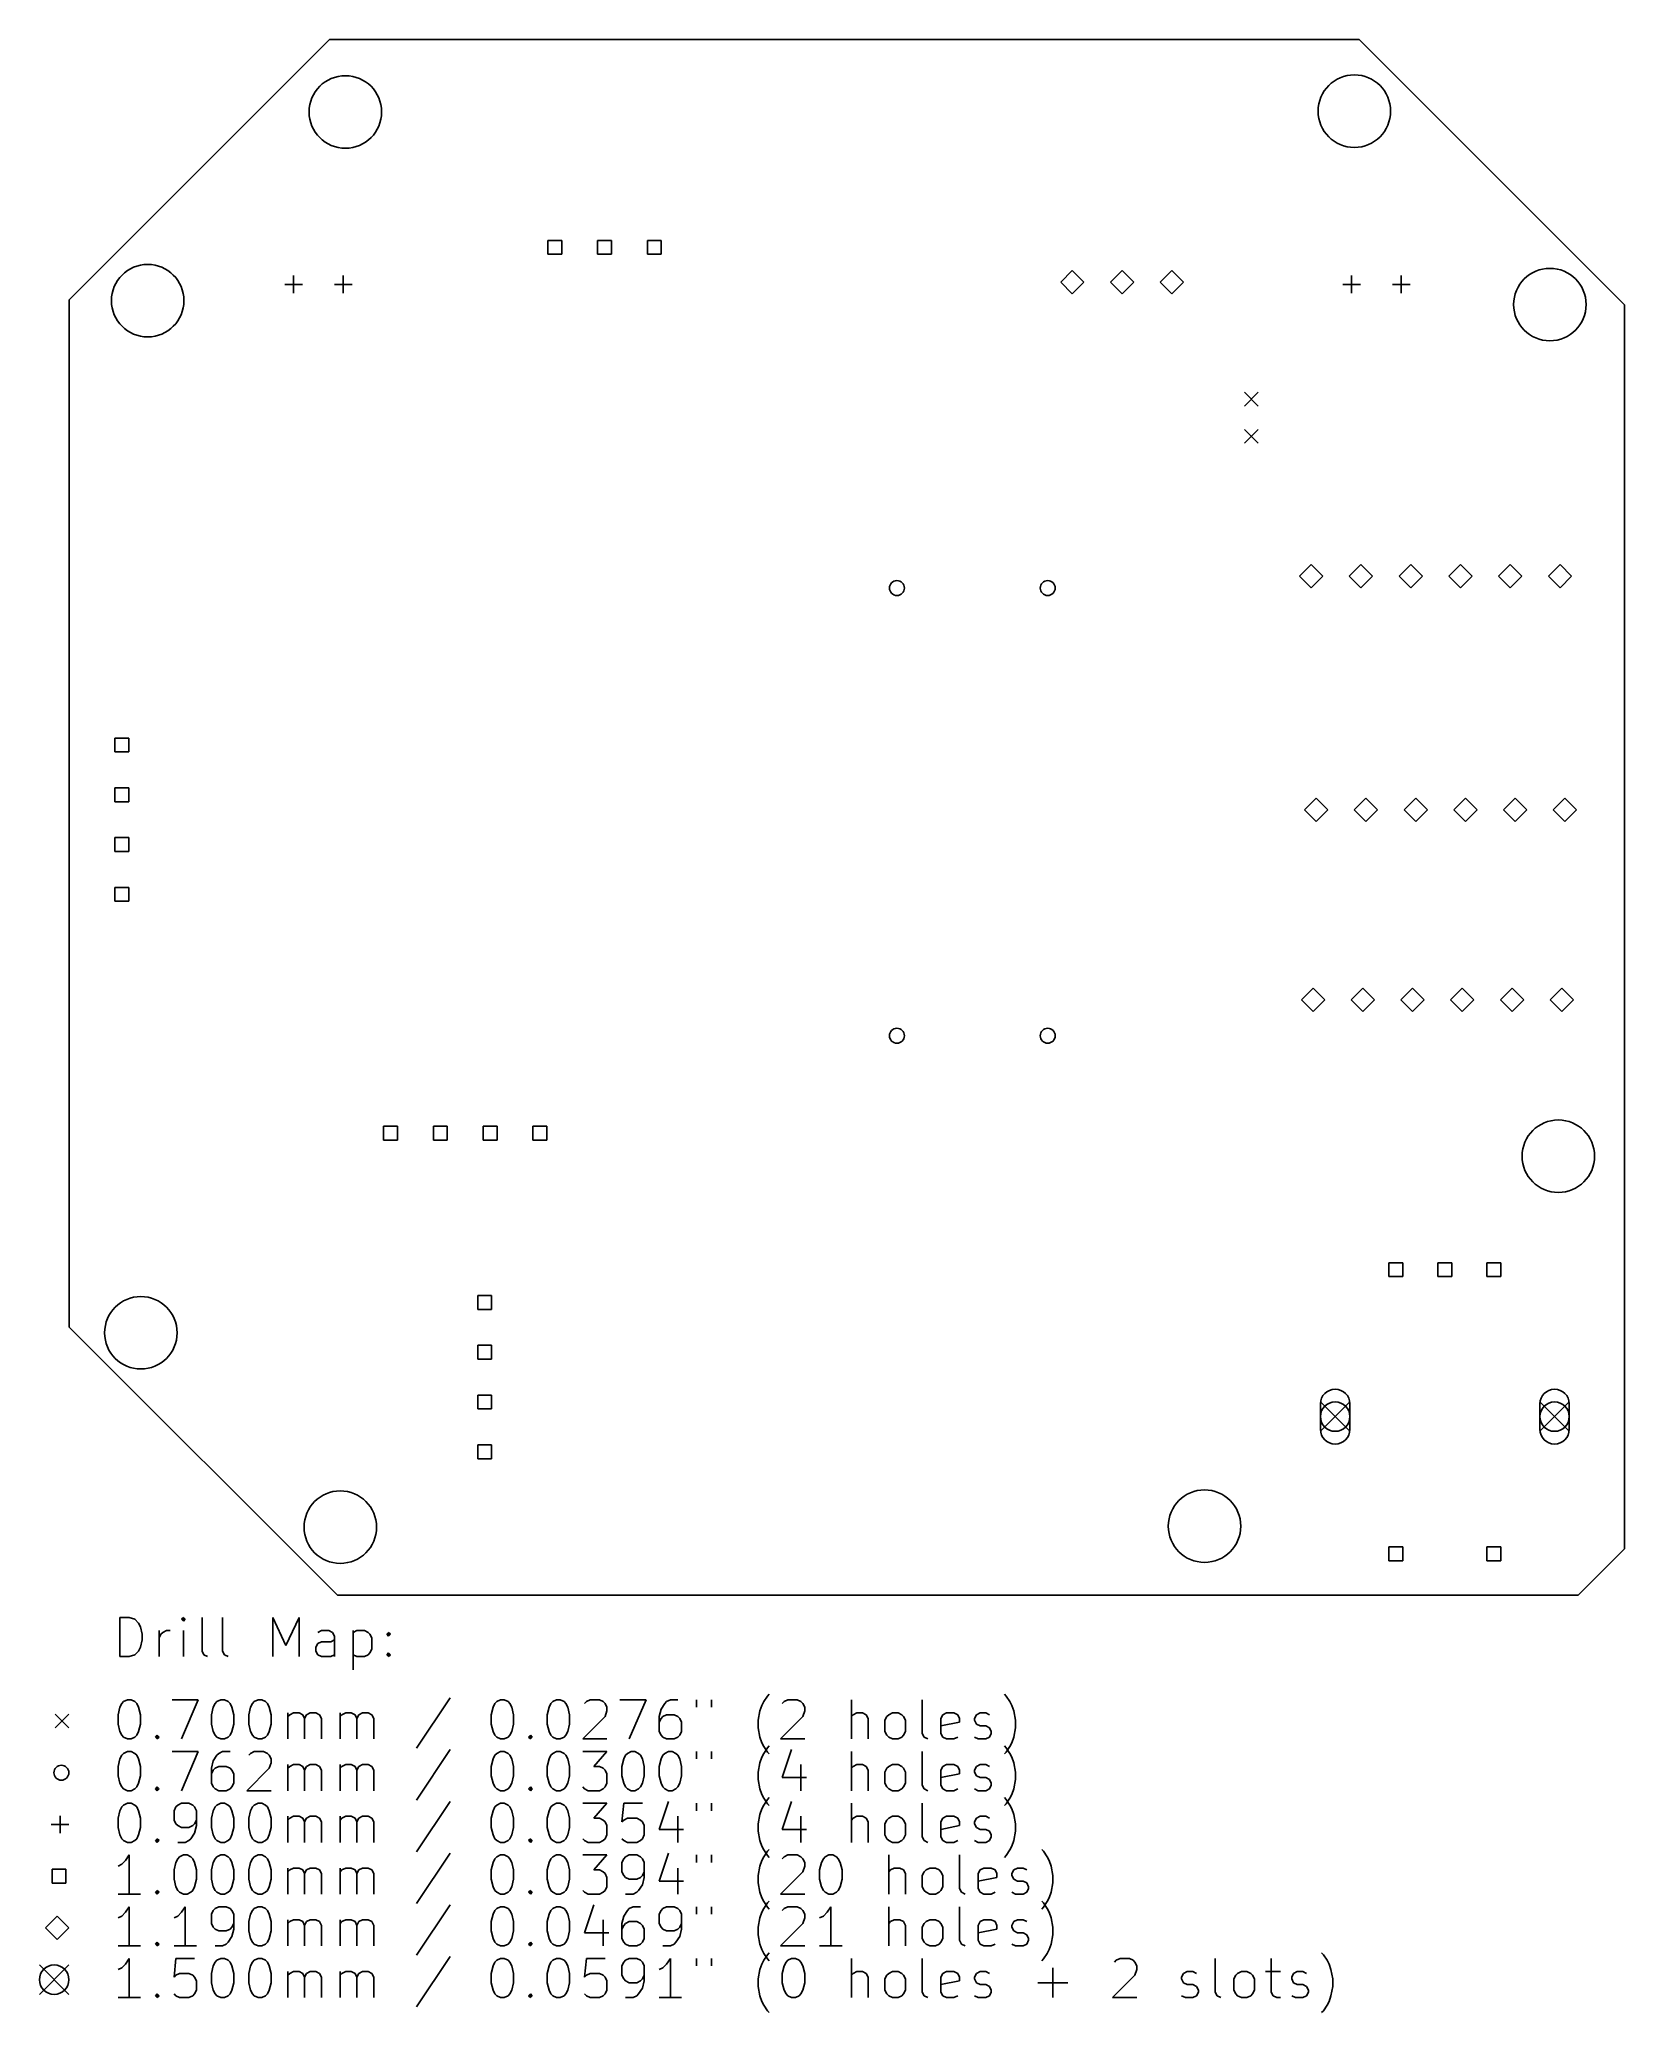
# Model space of a CAD drawing. Extents: x 139 to 220, y -162 to -61.
import ezdxf

# ---------------------------------------------------------------- set-up
doc = ezdxf.new("R2010")
doc.units = 0
doc.layers.add('BLACK', color=7, linetype='CONTINUOUS')

msp = doc.modelspace()

# ---------------------------------------------------------------- linework, layer by layer
at = {"layer": 'BLACK', "linetype": 'CONTINUOUS'}
for p, q in [((153.585515, -61.274574), (140.305515, -74.554574)), ((206.145515, -61.274574), (153.585515, -61.274574)), ((219.685515, -74.814574), (206.145515, -61.274574)), ((165.437057, -71.527043), (164.729943, -71.527043)), ((164.729943, -71.527043), (164.729943, -72.234157)), ((164.729943, -72.234157), (165.437057, -72.234157)), ((165.437057, -72.234157), (165.437057, -71.527043)), ((167.977057, -71.527043), (167.269943, -71.527043)), ((167.269943, -71.527043), (167.269943, -72.234157)), ((167.269943, -72.234157), (167.977057, -72.234157)), ((167.977057, -72.234157), (167.977057, -71.527043)), ((170.517057, -71.527043), (169.809943, -71.527043)), ((169.809943, -71.527043), (169.809943, -72.234157)), ((169.809943, -72.234157), (170.517057, -72.234157)), ((170.517057, -72.234157), (170.517057, -71.527043)), ((151.7505, -73.3246), (151.7505, -74.2246)), ((154.2905, -73.3246), (154.2905, -74.2246)), ((191.4995, -73.0636), (190.9045, -73.6586)), ((192.0945, -73.6586), (191.4995, -73.0636)), ((194.0395, -73.0636), (193.4445, -73.6586)), ((194.6345, -73.6586), (194.0395, -73.0636)), ((196.5795, -73.0636), (195.9845, -73.6586)), ((197.1745, -73.6586), (196.5795, -73.0636)), ((205.7505, -73.3246), (205.7505, -74.2246)), ((208.2905, -73.3246), (208.2905, -74.2246)), ((151.3005, -73.7746), (152.2005, -73.7746)), ((153.8405, -73.7746), (154.7405, -73.7746)), ((190.9045, -73.6586), (191.4995, -74.2536)), ((191.4995, -74.2536), (192.0945, -73.6586)), ((193.4445, -73.6586), (194.0395, -74.2536)), ((194.0395, -74.2536), (194.6345, -73.6586)), ((195.9845, -73.6586), (196.5795, -74.2536)), ((196.5795, -74.2536), (197.1745, -73.6586)), ((205.3005, -73.7746), (206.2005, -73.7746)), ((207.8405, -73.7746), (208.7405, -73.7746)), ((140.305515, -74.554574), (140.305515, -126.984574)), ((219.685515, -138.294574), (219.685515, -74.814574)), ((200.2935, -79.2826), (200.9935, -79.9826)), ((200.9935, -79.2826), (200.2935, -79.9826)), ((200.2935, -81.1826), (200.9935, -81.8826)), ((200.9935, -81.1826), (200.2935, -81.8826)), ((203.6915, -88.0696), (203.0965, -88.6646)), ((204.2865, -88.6646), (203.6915, -88.0696)), ((206.2315, -88.0696), (205.6365, -88.6646)), ((206.8265, -88.6646), (206.2315, -88.0696)), ((208.7715, -88.0696), (208.1765, -88.6646)), ((209.3665, -88.6646), (208.7715, -88.0696)), ((211.3115, -88.0696), (210.7165, -88.6646)), ((211.9065, -88.6646), (211.3115, -88.0696)), ((213.8515, -88.0696), (213.2565, -88.6646)), ((214.4465, -88.6646), (213.8515, -88.0696)), ((216.3915, -88.0696), (215.7965, -88.6646)), ((216.9865, -88.6646), (216.3915, -88.0696)), ((203.0965, -88.6646), (203.6915, -89.2596)), ((203.6915, -89.2596), (204.2865, -88.6646)), ((205.6365, -88.6646), (206.2315, -89.2596)), ((206.2315, -89.2596), (206.8265, -88.6646)), ((208.1765, -88.6646), (208.7715, -89.2596)), ((208.7715, -89.2596), (209.3665, -88.6646)), ((210.7165, -88.6646), (211.3115, -89.2596)), ((211.3115, -89.2596), (211.9065, -88.6646)), ((213.2565, -88.6646), (213.8515, -89.2596)), ((213.8515, -89.2596), (214.4465, -88.6646)), ((215.7965, -88.6646), (216.3915, -89.2596)), ((216.3915, -89.2596), (216.9865, -88.6646)), ((143.339057, -96.927043), (142.631943, -96.927043)), ((142.631943, -96.927043), (142.631943, -97.634157)), ((142.631943, -97.634157), (143.339057, -97.634157)), ((143.339057, -97.634157), (143.339057, -96.927043)), ((143.339057, -99.467043), (142.631943, -99.467043)), ((142.631943, -99.467043), (142.631943, -100.174157)), ((143.339057, -100.174157), (143.339057, -99.467043)), ((142.631943, -100.174157), (143.339057, -100.174157)), ((203.9455, -99.9876), (203.3505, -100.5826)), ((203.3505, -100.5826), (203.9455, -101.1776)), ((204.5405, -100.5826), (203.9455, -99.9876)), ((203.9455, -101.1776), (204.5405, -100.5826)), ((206.4855, -99.9876), (205.8905, -100.5826)), ((205.8905, -100.5826), (206.4855, -101.1776)), ((207.0805, -100.5826), (206.4855, -99.9876)), ((206.4855, -101.1776), (207.0805, -100.5826)), ((209.0255, -99.9876), (208.4305, -100.5826)), ((208.4305, -100.5826), (209.0255, -101.1776)), ((209.6205, -100.5826), (209.0255, -99.9876)), ((209.0255, -101.1776), (209.6205, -100.5826)), ((211.5655, -99.9876), (210.9705, -100.5826)), ((210.9705, -100.5826), (211.5655, -101.1776)), ((212.1605, -100.5826), (211.5655, -99.9876)), ((211.5655, -101.1776), (212.1605, -100.5826)), ((214.1055, -99.9876), (213.5105, -100.5826)), ((213.5105, -100.5826), (214.1055, -101.1776)), ((214.7005, -100.5826), (214.1055, -99.9876)), ((214.1055, -101.1776), (214.7005, -100.5826)), ((216.6455, -99.9876), (216.0505, -100.5826)), ((216.0505, -100.5826), (216.6455, -101.1776)), ((217.2405, -100.5826), (216.6455, -99.9876)), ((216.6455, -101.1776), (217.2405, -100.5826)), ((143.339057, -102.007043), (142.631943, -102.007043)), ((142.631943, -102.007043), (142.631943, -102.714157)), ((143.339057, -102.714157), (143.339057, -102.007043)), ((142.631943, -102.714157), (143.339057, -102.714157)), ((143.339057, -104.547043), (142.631943, -104.547043)), ((142.631943, -104.547043), (142.631943, -105.254157)), ((143.339057, -105.254157), (143.339057, -104.547043)), ((142.631943, -105.254157), (143.339057, -105.254157)), ((203.7855, -109.6896), (203.1905, -110.2846)), ((204.3805, -110.2846), (203.7855, -109.6896)), ((206.3255, -109.6896), (205.7305, -110.2846)), ((206.9205, -110.2846), (206.3255, -109.6896)), ((208.8655, -109.6896), (208.2705, -110.2846)), ((209.4605, -110.2846), (208.8655, -109.6896)), ((211.4055, -109.6896), (210.8105, -110.2846)), ((212.0005, -110.2846), (211.4055, -109.6896)), ((213.9455, -109.6896), (213.3505, -110.2846)), ((214.5405, -110.2846), (213.9455, -109.6896)), ((216.4855, -109.6896), (215.8905, -110.2846)), ((217.0805, -110.2846), (216.4855, -109.6896)), ((203.1905, -110.2846), (203.7855, -110.8796)), ((203.7855, -110.8796), (204.3805, -110.2846)), ((205.7305, -110.2846), (206.3255, -110.8796)), ((206.3255, -110.8796), (206.9205, -110.2846)), ((208.2705, -110.2846), (208.8655, -110.8796)), ((208.8655, -110.8796), (209.4605, -110.2846)), ((210.8105, -110.2846), (211.4055, -110.8796)), ((211.4055, -110.8796), (212.0005, -110.2846)), ((213.3505, -110.2846), (213.9455, -110.8796)), ((213.9455, -110.8796), (214.5405, -110.2846)), ((215.8905, -110.2846), (216.4855, -110.8796)), ((216.4855, -110.8796), (217.0805, -110.2846)), ((157.055057, -116.739043), (156.347943, -116.739043)), ((156.347943, -116.739043), (156.347943, -117.446157)), ((157.055057, -117.446157), (157.055057, -116.739043)), ((159.595057, -116.739043), (158.887943, -116.739043)), ((158.887943, -116.739043), (158.887943, -117.446157)), ((159.595057, -117.446157), (159.595057, -116.739043)), ((162.135057, -116.739043), (161.427943, -116.739043)), ((161.427943, -116.739043), (161.427943, -117.446157)), ((162.135057, -117.446157), (162.135057, -116.739043)), ((164.675057, -116.739043), (163.967943, -116.739043)), ((163.967943, -116.739043), (163.967943, -117.446157)), ((164.675057, -117.446157), (164.675057, -116.739043)), ((156.347943, -117.446157), (157.055057, -117.446157)), ((158.887943, -117.446157), (159.595057, -117.446157)), ((161.427943, -117.446157), (162.135057, -117.446157)), ((163.967943, -117.446157), (164.675057, -117.446157)), ((208.369057, -123.701043), (207.661943, -123.701043)), ((207.661943, -123.701043), (207.661943, -124.408157)), ((208.369057, -124.408157), (208.369057, -123.701043)), ((210.869057, -123.701043), (210.161943, -123.701043)), ((210.161943, -123.701043), (210.161943, -124.408157)), ((210.869057, -124.408157), (210.869057, -123.701043)), ((213.369057, -123.701043), (212.661943, -123.701043)), ((212.661943, -123.701043), (212.661943, -124.408157)), ((213.369057, -124.408157), (213.369057, -123.701043)), ((207.661943, -124.408157), (208.369057, -124.408157)), ((210.161943, -124.408157), (210.869057, -124.408157)), ((212.661943, -124.408157), (213.369057, -124.408157)), ((161.856057, -125.375043), (161.148943, -125.375043)), ((161.148943, -125.375043), (161.148943, -126.082157)), ((161.856057, -126.082157), (161.856057, -125.375043)), ((161.148943, -126.082157), (161.856057, -126.082157)), ((140.305515, -126.984574), (153.985515, -140.664574)), ((161.856057, -127.915043), (161.148943, -127.915043)), ((161.148943, -127.915043), (161.148943, -128.622157)), ((161.148943, -128.622157), (161.856057, -128.622157)), ((161.856057, -128.622157), (161.856057, -127.915043)), ((161.856057, -130.455043), (161.148943, -130.455043)), ((161.148943, -130.455043), (161.148943, -131.162157)), ((161.856057, -131.162157), (161.856057, -130.455043)), ((204.1655, -130.8046), (205.6655, -132.3046)), ((205.6655, -130.8046), (204.1655, -132.3046)), ((215.3655, -130.8046), (216.8655, -132.3046)), ((216.8655, -130.8046), (215.3655, -132.3046)), ((161.148943, -131.162157), (161.856057, -131.162157)), ((204.1655, -130.9046), (204.1655, -132.2046)), ((205.6655, -132.2046), (205.6655, -130.9046)), ((215.3655, -130.9046), (215.3655, -132.2046)), ((216.8655, -132.2046), (216.8655, -130.9046)), ((161.856057, -132.995043), (161.148943, -132.995043)), ((161.148943, -132.995043), (161.148943, -133.702157)), ((161.148943, -133.702157), (161.856057, -133.702157)), ((161.856057, -133.702157), (161.856057, -132.995043)), ((208.369057, -138.201043), (207.661943, -138.201043)), ((207.661943, -138.201043), (207.661943, -138.908157)), ((207.661943, -138.908157), (208.369057, -138.908157)), ((208.369057, -138.908157), (208.369057, -138.201043)), ((213.369057, -138.201043), (212.661943, -138.201043)), ((212.661943, -138.201043), (212.661943, -138.908157)), ((212.661943, -138.908157), (213.369057, -138.908157)), ((213.369057, -138.908157), (213.369057, -138.201043)), ((217.315515, -140.664574), (219.685515, -138.294574)), ((153.985515, -140.664574), (205.835515, -140.664574)), ((205.835515, -140.664574), (217.315515, -140.664574)), ((142.888283, -143.804412), (142.888283, -141.804412)), ((142.888283, -141.804412), (143.364473, -141.804412)), ((143.364473, -141.804412), (143.650188, -141.89965)), ((143.650188, -141.89965), (143.840664, -142.090126)), ((146.126378, -141.804412), (146.03114, -141.89965)), ((146.03114, -141.89965), (146.126378, -141.994888)), ((146.221616, -141.89965), (146.126378, -141.804412)), ((146.126378, -141.804412), (146.126378, -141.994888)), ((146.126378, -141.994888), (146.221616, -141.89965)), ((147.078759, -143.518697), (147.078759, -141.804412)), ((148.126378, -143.518697), (148.126378, -141.804412)), ((150.697807, -143.804412), (150.697807, -141.804412)), ((150.697807, -141.804412), (151.364474, -143.232983)), ((151.364474, -143.232983), (152.03114, -141.804412)), ((152.03114, -141.804412), (152.03114, -143.804412)), ((143.840664, -142.090126), (143.935902, -142.280602)), ((143.935902, -142.280602), (144.03114, -142.661554)), ((144.03114, -142.947269), (143.935902, -143.328221)), ((144.03114, -142.661554), (144.03114, -142.947269)), ((144.888283, -143.804412), (144.888283, -142.471078)), ((144.888283, -142.852031), (144.983521, -142.661554)), ((144.983521, -142.661554), (145.078759, -142.566316)), ((145.078759, -142.566316), (145.269235, -142.471078)), ((145.269235, -142.471078), (145.459712, -142.471078)), ((146.126378, -143.804412), (146.126378, -142.471078)), ((153.173997, -142.471078), (152.983521, -142.566316)), ((153.55495, -142.471078), (153.173997, -142.471078)), ((153.745426, -142.566316), (153.55495, -142.471078)), ((153.650188, -143.042507), (153.840664, -142.947269)), ((153.840664, -142.756793), (153.745426, -142.566316)), ((153.840664, -143.804412), (153.840664, -142.756793)), ((154.793045, -142.471078), (154.793045, -144.471078)), ((154.793045, -142.566316), (154.983521, -142.471078)), ((154.983521, -142.471078), (155.364474, -142.471078)), ((155.364474, -142.471078), (155.55495, -142.566316)), ((155.55495, -142.566316), (155.650188, -142.661554)), ((155.650188, -142.661554), (155.745426, -142.852031)), ((155.745426, -142.852031), (155.745426, -143.423459)), ((156.507331, -142.661554), (156.602569, -142.566316)), ((156.602569, -142.756793), (156.507331, -142.661554)), ((156.602569, -142.566316), (156.697807, -142.661554)), ((156.602569, -142.566316), (156.602569, -142.756793)), ((156.697807, -142.661554), (156.602569, -142.756793)), ((143.364473, -143.804412), (142.888283, -143.804412)), ((143.650188, -143.709174), (143.364473, -143.804412)), ((143.840664, -143.518697), (143.650188, -143.709174)), ((143.935902, -143.328221), (143.840664, -143.518697)), ((147.173997, -143.709174), (147.078759, -143.518697)), ((147.364473, -143.804412), (147.173997, -143.709174)), ((148.221616, -143.709174), (148.126378, -143.518697)), ((148.412092, -143.804412), (148.221616, -143.709174)), ((152.888283, -143.328221), (152.983521, -143.137745)), ((152.888283, -143.518697), (152.888283, -143.328221)), ((152.983521, -143.709174), (152.888283, -143.518697)), ((152.983521, -143.137745), (153.173997, -143.042507)), ((153.173997, -143.804412), (152.983521, -143.709174)), ((153.173997, -143.042507), (153.650188, -143.042507)), ((153.650188, -143.804412), (153.173997, -143.804412)), ((153.840664, -143.709174), (153.650188, -143.804412)), ((154.983521, -143.804412), (154.793045, -143.709174)), ((155.364474, -143.804412), (154.983521, -143.804412)), ((155.55495, -143.709174), (155.364474, -143.804412)), ((155.650188, -143.613935), (155.55495, -143.709174)), ((155.745426, -143.423459), (155.650188, -143.613935)), ((156.507331, -143.709174), (156.602569, -143.613935)), ((156.602569, -143.804412), (156.507331, -143.709174)), ((156.602569, -143.613935), (156.697807, -143.709174)), ((156.602569, -143.613935), (156.602569, -143.804412)), ((156.697807, -143.709174), (156.602569, -143.804412)), ((159.745427, -145.909174), (158.031142, -148.480602)), ((175.745429, -146.09965), (175.935905, -145.813935)), ((175.935905, -145.813935), (176.031144, -145.718697)), ((188.126383, -145.813935), (188.031145, -145.718697)), ((188.316859, -146.09965), (188.126383, -145.813935)), ((139.580515, -146.739574), (140.280515, -147.439574)), ((140.280515, -146.739574), (139.580515, -147.439574)), ((142.793045, -146.766316), (142.888283, -146.385364)), ((142.793045, -147.242507), (142.793045, -146.766316)), ((142.888283, -146.385364), (142.983521, -146.194888)), ((142.983521, -146.194888), (143.078759, -146.09965)), ((143.078759, -146.09965), (143.269235, -146.004412)), ((143.269235, -146.004412), (143.459712, -146.004412)), ((143.459712, -146.004412), (143.650188, -146.09965)), ((143.650188, -146.09965), (143.745426, -146.194888)), ((143.745426, -146.194888), (143.840664, -146.385364)), ((143.840664, -146.385364), (143.935902, -146.766316)), ((143.935902, -146.766316), (143.935902, -147.242507)), ((145.55495, -146.004412), (146.888283, -146.004412)), ((146.888283, -146.004412), (146.03114, -148.004412)), ((147.55495, -146.766316), (147.650188, -146.385364)), ((147.55495, -147.242507), (147.55495, -146.766316)), ((147.650188, -146.385364), (147.745426, -146.194888)), ((147.745426, -146.194888), (147.840664, -146.09965)), ((147.840664, -146.09965), (148.03114, -146.004412)), ((148.03114, -146.004412), (148.221617, -146.004412)), ((148.221617, -146.004412), (148.412093, -146.09965)), ((148.412093, -146.09965), (148.507331, -146.194888)), ((148.507331, -146.194888), (148.602569, -146.385364)), ((148.602569, -146.385364), (148.697807, -146.766316)), ((148.697807, -146.766316), (148.697807, -147.242507)), ((149.459712, -146.766316), (149.55495, -146.385364)), ((149.459712, -147.242507), (149.459712, -146.766316)), ((149.55495, -146.385364), (149.650188, -146.194888)), ((149.650188, -146.194888), (149.745426, -146.09965)), ((149.745426, -146.09965), (149.935902, -146.004412)), ((149.935902, -146.004412), (150.126379, -146.004412)), ((150.126379, -146.004412), (150.316855, -146.09965)), ((150.316855, -146.09965), (150.412093, -146.194888)), ((150.412093, -146.194888), (150.507331, -146.385364)), ((150.507331, -146.385364), (150.602569, -146.766316)), ((150.602569, -146.766316), (150.602569, -147.242507)), ((151.459712, -148.004412), (151.459712, -146.671078)), ((151.459712, -146.861554), (151.55495, -146.766316)), ((151.55495, -146.766316), (151.745426, -146.671078)), ((151.745426, -146.671078), (152.031141, -146.671078)), ((152.031141, -146.671078), (152.221617, -146.766316)), ((152.221617, -146.766316), (152.316855, -146.956793)), ((152.316855, -146.956793), (152.412093, -146.766316)), ((152.316855, -146.956793), (152.316855, -148.004412)), ((152.412093, -146.766316), (152.602569, -146.671078)), ((152.602569, -146.671078), (152.888283, -146.671078)), ((152.888283, -146.671078), (153.07876, -146.766316)), ((153.07876, -146.766316), (153.173998, -146.956793)), ((153.173998, -146.956793), (153.173998, -148.004412)), ((154.126379, -148.004412), (154.126379, -146.671078)), ((154.126379, -146.861554), (154.221617, -146.766316)), ((154.221617, -146.766316), (154.412093, -146.671078)), ((154.412093, -146.671078), (154.697808, -146.671078)), ((154.697808, -146.671078), (154.888284, -146.766316)), ((154.888284, -146.766316), (154.983522, -146.956793)), ((154.983522, -146.956793), (155.07876, -146.766316)), ((154.983522, -146.956793), (154.983522, -148.004412)), ((155.07876, -146.766316), (155.269236, -146.671078)), ((155.269236, -146.671078), (155.55495, -146.671078)), ((155.55495, -146.671078), (155.745427, -146.766316)), ((155.745427, -146.766316), (155.840665, -146.956793)), ((155.840665, -146.956793), (155.840665, -148.004412)), ((161.840666, -146.766316), (161.935904, -146.385364)), ((161.840666, -147.242507), (161.840666, -146.766316)), ((161.935904, -146.385364), (162.031142, -146.194888)), ((162.031142, -146.194888), (162.12638, -146.09965)), ((162.12638, -146.09965), (162.316856, -146.004412)), ((162.316856, -146.004412), (162.507333, -146.004412)), ((162.507333, -146.004412), (162.697809, -146.09965)), ((162.697809, -146.09965), (162.793047, -146.194888)), ((162.793047, -146.194888), (162.888285, -146.385364)), ((162.888285, -146.385364), (162.983523, -146.766316)), ((162.983523, -146.766316), (162.983523, -147.242507)), ((164.697809, -146.766316), (164.793047, -146.385364)), ((164.697809, -147.242507), (164.697809, -146.766316)), ((164.793047, -146.385364), (164.888285, -146.194888)), ((164.888285, -146.194888), (164.983523, -146.09965)), ((164.983523, -146.09965), (165.173999, -146.004412)), ((165.173999, -146.004412), (165.364476, -146.004412)), ((165.364476, -146.004412), (165.554952, -146.09965)), ((165.554952, -146.09965), (165.65019, -146.194888)), ((165.65019, -146.194888), (165.745428, -146.385364)), ((165.745428, -146.385364), (165.840666, -146.766316)), ((165.840666, -146.766316), (165.840666, -147.242507)), ((167.65019, -146.861554), (166.507333, -148.004412)), ((166.602571, -146.194888), (166.697809, -146.09965)), ((166.697809, -146.09965), (166.888285, -146.004412)), ((166.888285, -146.004412), (167.364476, -146.004412)), ((167.364476, -146.004412), (167.554952, -146.09965)), ((167.554952, -146.09965), (167.65019, -146.194888)), ((167.65019, -146.194888), (167.745428, -146.385364)), ((167.745428, -146.57584), (167.65019, -146.861554)), ((167.745428, -146.385364), (167.745428, -146.57584)), ((168.412095, -146.004412), (169.745428, -146.004412)), ((169.745428, -146.004412), (168.888285, -148.004412)), ((170.507333, -146.480602), (170.412095, -146.861554)), ((170.412095, -146.861554), (170.412095, -147.623459)), ((170.507333, -146.956793), (170.412095, -147.147269)), ((170.697809, -146.194888), (170.507333, -146.480602)), ((170.602571, -146.861554), (170.507333, -146.956793)), ((170.793047, -146.766316), (170.602571, -146.861554)), ((170.793047, -146.09965), (170.697809, -146.194888)), ((170.983523, -146.004412), (170.793047, -146.09965)), ((171.174, -146.766316), (170.793047, -146.766316)), ((171.364476, -146.004412), (170.983523, -146.004412)), ((171.364476, -146.861554), (171.174, -146.766316)), ((171.459714, -146.956793), (171.364476, -146.861554)), ((171.554952, -147.147269), (171.459714, -146.956793)), ((172.316857, -146.004412), (172.316857, -146.385364)), ((173.078762, -146.004412), (173.078762, -146.385364)), ((175.459715, -147.052031), (175.554953, -146.57584)), ((175.554953, -146.57584), (175.650191, -146.290126)), ((175.650191, -146.290126), (175.745429, -146.09965)), ((177.745429, -146.861554), (176.602572, -148.004412)), ((176.69781, -146.194888), (176.793048, -146.09965)), ((176.793048, -146.09965), (176.983524, -146.004412)), ((176.983524, -146.004412), (177.459715, -146.004412)), ((177.459715, -146.004412), (177.650191, -146.09965)), ((177.650191, -146.09965), (177.745429, -146.194888)), ((177.745429, -146.194888), (177.840667, -146.385364)), ((177.840667, -146.57584), (177.745429, -146.861554)), ((177.840667, -146.385364), (177.840667, -146.57584)), ((180.22162, -148.004412), (180.22162, -146.004412)), ((180.316858, -146.766316), (180.22162, -146.861554)), ((180.507334, -146.671078), (180.316858, -146.766316)), ((180.793049, -146.671078), (180.507334, -146.671078)), ((180.983525, -146.766316), (180.793049, -146.671078)), ((181.078763, -146.956793), (180.983525, -146.766316)), ((181.078763, -148.004412), (181.078763, -146.956793)), ((181.935906, -147.052031), (182.031144, -146.861554)), ((182.031144, -146.861554), (182.126382, -146.766316)), ((182.126382, -146.766316), (182.316858, -146.671078)), ((182.316858, -146.671078), (182.602573, -146.671078)), ((182.602573, -146.671078), (182.793049, -146.766316)), ((182.793049, -146.766316), (182.888287, -146.861554)), ((182.888287, -146.861554), (182.983525, -147.052031)), ((183.840668, -147.718697), (183.840668, -146.004412)), ((184.793049, -146.956793), (184.888287, -146.766316)), ((184.793049, -147.718697), (184.793049, -146.956793)), ((184.888287, -146.766316), (185.078763, -146.671078)), ((185.078763, -146.671078), (185.459716, -146.671078)), ((185.459716, -146.671078), (185.650192, -146.766316)), ((185.650192, -146.766316), (185.74543, -146.956793)), ((185.74543, -146.956793), (185.74543, -147.147269)), ((186.507335, -146.956793), (186.602573, -146.766316)), ((186.507335, -147.052031), (186.507335, -146.956793)), ((186.602573, -146.766316), (186.793049, -146.671078)), ((186.793049, -146.671078), (187.078763, -146.671078)), ((187.078763, -146.671078), (187.26924, -146.766316)), ((188.412097, -146.290126), (188.316859, -146.09965)), ((188.507335, -146.57584), (188.412097, -146.290126)), ((188.602573, -147.052031), (188.507335, -146.57584)), ((142.888283, -147.623459), (142.793045, -147.242507)), ((142.983521, -147.813935), (142.888283, -147.623459)), ((143.078759, -147.909174), (142.983521, -147.813935)), ((143.269235, -148.004412), (143.078759, -147.909174)), ((143.459712, -148.004412), (143.269235, -148.004412)), ((143.650188, -147.909174), (143.459712, -148.004412)), ((143.745426, -147.813935), (143.650188, -147.909174)), ((143.840664, -147.623459), (143.745426, -147.813935)), ((143.935902, -147.242507), (143.840664, -147.623459)), ((144.697807, -147.909174), (144.793045, -147.813935)), ((144.793045, -148.004412), (144.697807, -147.909174)), ((144.793045, -147.813935), (144.888283, -147.909174)), ((144.793045, -147.813935), (144.793045, -148.004412)), ((144.888283, -147.909174), (144.793045, -148.004412)), ((147.650188, -147.623459), (147.55495, -147.242507)), ((147.745426, -147.813935), (147.650188, -147.623459)), ((147.840664, -147.909174), (147.745426, -147.813935)), ((148.03114, -148.004412), (147.840664, -147.909174)), ((148.221617, -148.004412), (148.03114, -148.004412)), ((148.412093, -147.909174), (148.221617, -148.004412)), ((148.507331, -147.813935), (148.412093, -147.909174)), ((148.602569, -147.623459), (148.507331, -147.813935)), ((148.697807, -147.242507), (148.602569, -147.623459)), ((149.55495, -147.623459), (149.459712, -147.242507)), ((149.650188, -147.813935), (149.55495, -147.623459)), ((149.745426, -147.909174), (149.650188, -147.813935)), ((149.935902, -148.004412), (149.745426, -147.909174)), ((150.126379, -148.004412), (149.935902, -148.004412)), ((150.316855, -147.909174), (150.126379, -148.004412)), ((150.412093, -147.813935), (150.316855, -147.909174)), ((150.507331, -147.623459), (150.412093, -147.813935)), ((150.602569, -147.242507), (150.507331, -147.623459)), ((161.935904, -147.623459), (161.840666, -147.242507)), ((162.031142, -147.813935), (161.935904, -147.623459)), ((162.12638, -147.909174), (162.031142, -147.813935)), ((162.316856, -148.004412), (162.12638, -147.909174)), ((162.507333, -148.004412), (162.316856, -148.004412)), ((162.697809, -147.909174), (162.507333, -148.004412)), ((162.793047, -147.813935), (162.697809, -147.909174)), ((162.888285, -147.623459), (162.793047, -147.813935)), ((162.983523, -147.242507), (162.888285, -147.623459)), ((163.745428, -147.909174), (163.840666, -147.813935)), ((163.840666, -148.004412), (163.745428, -147.909174)), ((163.840666, -147.813935), (163.935904, -147.909174)), ((163.840666, -147.813935), (163.840666, -148.004412)), ((163.935904, -147.909174), (163.840666, -148.004412)), ((164.793047, -147.623459), (164.697809, -147.242507)), ((164.888285, -147.813935), (164.793047, -147.623459)), ((164.983523, -147.909174), (164.888285, -147.813935)), ((165.173999, -148.004412), (164.983523, -147.909174)), ((165.364476, -148.004412), (165.173999, -148.004412)), ((165.554952, -147.909174), (165.364476, -148.004412)), ((165.65019, -147.813935), (165.554952, -147.909174)), ((165.745428, -147.623459), (165.65019, -147.813935)), ((165.840666, -147.242507), (165.745428, -147.623459)), ((166.507333, -148.004412), (167.745428, -148.004412)), ((170.412095, -147.623459), (170.507333, -147.813935)), ((170.507333, -147.813935), (170.602571, -147.909174)), ((170.602571, -147.909174), (170.793047, -148.004412)), ((170.793047, -148.004412), (171.174, -148.004412)), ((171.174, -148.004412), (171.364476, -147.909174)), ((171.364476, -147.909174), (171.459714, -147.813935)), ((171.459714, -147.813935), (171.554952, -147.623459)), ((171.554952, -147.623459), (171.554952, -147.147269)), ((175.459715, -147.432983), (175.459715, -147.052031)), ((175.554953, -147.909174), (175.459715, -147.432983)), ((175.650191, -148.194888), (175.554953, -147.909174)), ((176.602572, -148.004412), (177.840667, -148.004412)), ((181.935906, -147.623459), (181.935906, -147.052031)), ((182.031144, -147.813935), (181.935906, -147.623459)), ((182.126382, -147.909174), (182.031144, -147.813935)), ((182.316858, -148.004412), (182.126382, -147.909174)), ((182.602573, -148.004412), (182.316858, -148.004412)), ((182.793049, -147.909174), (182.602573, -148.004412)), ((182.888287, -147.813935), (182.793049, -147.909174)), ((182.983525, -147.623459), (182.888287, -147.813935)), ((182.983525, -147.052031), (182.983525, -147.623459)), ((183.935906, -147.909174), (183.840668, -147.718697)), ((184.126382, -148.004412), (183.935906, -147.909174)), ((185.74543, -147.147269), (184.793049, -147.337745)), ((184.888287, -147.909174), (184.793049, -147.718697)), ((185.078763, -148.004412), (184.888287, -147.909174)), ((185.459716, -148.004412), (185.078763, -148.004412)), ((185.650192, -147.909174), (185.459716, -148.004412)), ((186.602573, -147.242507), (186.507335, -147.052031)), ((186.507335, -147.909174), (186.697811, -148.004412)), ((186.793049, -147.337745), (186.602573, -147.242507)), ((186.697811, -148.004412), (187.078763, -148.004412)), ((187.078763, -147.337745), (186.793049, -147.337745)), ((187.26924, -147.432983), (187.078763, -147.337745)), ((187.078763, -148.004412), (187.26924, -147.909174)), ((187.364478, -147.623459), (187.26924, -147.432983)), ((187.26924, -147.909174), (187.364478, -147.718697)), ((187.364478, -147.718697), (187.364478, -147.623459)), ((188.412097, -148.194888), (188.507335, -147.909174)), ((188.507335, -147.909174), (188.602573, -147.432983)), ((188.602573, -147.432983), (188.602573, -147.052031)), ((142.888283, -149.025364), (142.983521, -148.834888)), ((142.983521, -148.834888), (143.078759, -148.73965)), ((143.078759, -148.73965), (143.269235, -148.644412)), ((143.269235, -148.644412), (143.459712, -148.644412)), ((143.459712, -148.644412), (143.650188, -148.73965)), ((143.650188, -148.73965), (143.745426, -148.834888)), ((143.745426, -148.834888), (143.840664, -149.025364)), ((145.55495, -148.644412), (146.888283, -148.644412)), ((146.888283, -148.644412), (146.03114, -150.644412)), ((147.840664, -148.834888), (147.650188, -149.120602)), ((147.935902, -148.73965), (147.840664, -148.834888)), ((148.126378, -148.644412), (147.935902, -148.73965)), ((148.507331, -148.644412), (148.126378, -148.644412)), ((149.459712, -148.834888), (149.55495, -148.73965)), ((149.55495, -148.73965), (149.745426, -148.644412)), ((149.745426, -148.644412), (150.221617, -148.644412)), ((150.221617, -148.644412), (150.412093, -148.73965)), ((150.412093, -148.73965), (150.507331, -148.834888)), ((150.507331, -148.834888), (150.602569, -149.025364)), ((159.745427, -148.549174), (158.031142, -151.120602)), ((161.935904, -149.025364), (162.031142, -148.834888)), ((162.031142, -148.834888), (162.12638, -148.73965)), ((162.12638, -148.73965), (162.316856, -148.644412)), ((162.316856, -148.644412), (162.507333, -148.644412)), ((162.507333, -148.644412), (162.697809, -148.73965)), ((162.697809, -148.73965), (162.793047, -148.834888)), ((162.793047, -148.834888), (162.888285, -149.025364)), ((164.793047, -149.025364), (164.888285, -148.834888)), ((164.888285, -148.834888), (164.983523, -148.73965)), ((164.983523, -148.73965), (165.173999, -148.644412)), ((165.173999, -148.644412), (165.364476, -148.644412)), ((165.364476, -148.644412), (165.554952, -148.73965)), ((165.554952, -148.73965), (165.65019, -148.834888)), ((165.65019, -148.834888), (165.745428, -149.025364)), ((166.507333, -148.644412), (167.745428, -148.644412)), ((167.745428, -148.644412), (167.078761, -149.406316)), ((168.602571, -149.025364), (168.697809, -148.834888)), ((168.697809, -148.834888), (168.793047, -148.73965)), ((168.793047, -148.73965), (168.983523, -148.644412)), ((168.983523, -148.644412), (169.174, -148.644412)), ((169.174, -148.644412), (169.364476, -148.73965)), ((169.364476, -148.73965), (169.459714, -148.834888)), ((169.459714, -148.834888), (169.554952, -149.025364)), ((170.507333, -149.025364), (170.602571, -148.834888)), ((170.602571, -148.834888), (170.697809, -148.73965)), ((170.697809, -148.73965), (170.888285, -148.644412)), ((170.888285, -148.644412), (171.078762, -148.644412)), ((171.078762, -148.644412), (171.269238, -148.73965)), ((171.269238, -148.73965), (171.364476, -148.834888)), ((171.364476, -148.834888), (171.459714, -149.025364)), ((172.316857, -148.644412), (172.316857, -149.025364)), ((173.078762, -148.644412), (173.078762, -149.025364)), ((175.554953, -149.21584), (175.650191, -148.930126)), ((175.745429, -148.385364), (175.650191, -148.194888)), ((175.650191, -148.930126), (175.745429, -148.73965)), ((175.935905, -148.671078), (175.745429, -148.385364)), ((175.745429, -148.73965), (175.935905, -148.453935)), ((175.935905, -148.453935), (176.031144, -148.358697)), ((176.031144, -148.766316), (175.935905, -148.671078)), ((177.174, -148.549174), (176.69781, -149.977745)), ((180.22162, -150.644412), (180.22162, -148.644412)), ((183.840668, -150.358697), (183.840668, -148.644412)), ((188.126383, -148.453935), (188.031145, -148.358697)), ((188.031145, -148.766316), (188.126383, -148.671078)), ((188.126383, -148.671078), (188.316859, -148.385364)), ((188.316859, -148.73965), (188.126383, -148.453935)), ((188.316859, -148.385364), (188.412097, -148.194888)), ((188.412097, -148.930126), (188.316859, -148.73965)), ((188.507335, -149.21584), (188.412097, -148.930126)), ((142.793045, -149.406316), (142.888283, -149.025364)), ((142.793045, -149.882507), (142.793045, -149.406316)), ((142.888283, -150.263459), (142.793045, -149.882507)), ((143.840664, -149.025364), (143.935902, -149.406316)), ((143.935902, -149.882507), (143.840664, -150.263459)), ((143.935902, -149.406316), (143.935902, -149.882507)), ((147.650188, -149.120602), (147.55495, -149.501554)), ((147.55495, -149.501554), (147.55495, -150.263459)), ((147.650188, -149.596793), (147.55495, -149.787269)), ((147.745426, -149.501554), (147.650188, -149.596793)), ((147.935902, -149.406316), (147.745426, -149.501554)), ((148.316855, -149.406316), (147.935902, -149.406316)), ((148.507331, -149.501554), (148.316855, -149.406316)), ((148.602569, -149.596793), (148.507331, -149.501554)), ((148.697807, -149.787269), (148.602569, -149.596793)), ((148.697807, -150.263459), (148.697807, -149.787269)), ((150.507331, -149.501554), (149.364474, -150.644412)), ((150.602569, -149.21584), (150.507331, -149.501554)), ((150.602569, -149.025364), (150.602569, -149.21584)), ((151.459712, -150.644412), (151.459712, -149.311078)), ((151.459712, -149.501554), (151.55495, -149.406316)), ((151.55495, -149.406316), (151.745426, -149.311078)), ((151.745426, -149.311078), (152.031141, -149.311078)), ((152.031141, -149.311078), (152.221617, -149.406316)), ((152.221617, -149.406316), (152.316855, -149.596793)), ((152.316855, -149.596793), (152.412093, -149.406316)), ((152.316855, -149.596793), (152.316855, -150.644412)), ((152.412093, -149.406316), (152.602569, -149.311078)), ((152.602569, -149.311078), (152.888283, -149.311078)), ((152.888283, -149.311078), (153.07876, -149.406316)), ((153.07876, -149.406316), (153.173998, -149.596793)), ((153.173998, -149.596793), (153.173998, -150.644412)), ((154.126379, -150.644412), (154.126379, -149.311078)), ((154.126379, -149.501554), (154.221617, -149.406316)), ((154.221617, -149.406316), (154.412093, -149.311078)), ((154.412093, -149.311078), (154.697808, -149.311078)), ((154.697808, -149.311078), (154.888284, -149.406316)), ((154.888284, -149.406316), (154.983522, -149.596793)), ((154.983522, -149.596793), (155.07876, -149.406316)), ((154.983522, -149.596793), (154.983522, -150.644412)), ((155.07876, -149.406316), (155.269236, -149.311078)), ((155.269236, -149.311078), (155.55495, -149.311078)), ((155.55495, -149.311078), (155.745427, -149.406316)), ((155.745427, -149.406316), (155.840665, -149.596793)), ((155.840665, -149.596793), (155.840665, -150.644412)), ((161.840666, -149.406316), (161.935904, -149.025364)), ((161.840666, -149.882507), (161.840666, -149.406316)), ((161.935904, -150.263459), (161.840666, -149.882507)), ((162.888285, -149.025364), (162.983523, -149.406316)), ((162.983523, -149.882507), (162.888285, -150.263459)), ((162.983523, -149.406316), (162.983523, -149.882507)), ((164.697809, -149.406316), (164.793047, -149.025364)), ((164.697809, -149.882507), (164.697809, -149.406316)), ((164.793047, -150.263459), (164.697809, -149.882507)), ((165.745428, -149.025364), (165.840666, -149.406316)), ((165.840666, -149.882507), (165.745428, -150.263459)), ((165.840666, -149.406316), (165.840666, -149.882507)), ((167.078761, -149.406316), (167.364476, -149.406316)), ((167.364476, -149.406316), (167.554952, -149.501554)), ((167.554952, -149.501554), (167.65019, -149.596793)), ((167.65019, -149.596793), (167.745428, -149.787269)), ((167.745428, -149.787269), (167.745428, -150.263459)), ((168.507333, -149.406316), (168.602571, -149.025364)), ((168.507333, -149.882507), (168.507333, -149.406316)), ((168.602571, -150.263459), (168.507333, -149.882507)), ((169.554952, -149.025364), (169.65019, -149.406316)), ((169.65019, -149.882507), (169.554952, -150.263459)), ((169.65019, -149.406316), (169.65019, -149.882507)), ((170.412095, -149.406316), (170.507333, -149.025364)), ((170.412095, -149.882507), (170.412095, -149.406316)), ((170.507333, -150.263459), (170.412095, -149.882507)), ((171.459714, -149.025364), (171.554952, -149.406316)), ((171.554952, -149.882507), (171.459714, -150.263459)), ((171.554952, -149.406316), (171.554952, -149.882507)), ((175.459715, -149.692031), (175.554953, -149.21584)), ((175.459715, -150.072983), (175.459715, -149.692031)), ((176.69781, -149.977745), (177.935905, -149.977745)), ((177.650191, -149.311078), (177.650191, -150.644412)), ((180.316858, -149.406316), (180.22162, -149.501554)), ((180.507334, -149.311078), (180.316858, -149.406316)), ((180.793049, -149.311078), (180.507334, -149.311078)), ((180.983525, -149.406316), (180.793049, -149.311078)), ((181.078763, -149.596793), (180.983525, -149.406316)), ((181.078763, -150.644412), (181.078763, -149.596793)), ((181.935906, -149.692031), (182.031144, -149.501554)), ((181.935906, -150.263459), (181.935906, -149.692031)), ((182.031144, -149.501554), (182.126382, -149.406316)), ((182.126382, -149.406316), (182.316858, -149.311078)), ((182.316858, -149.311078), (182.602573, -149.311078)), ((182.602573, -149.311078), (182.793049, -149.406316)), ((182.793049, -149.406316), (182.888287, -149.501554)), ((182.888287, -149.501554), (182.983525, -149.692031)), ((182.983525, -149.692031), (182.983525, -150.263459)), ((184.793049, -149.596793), (184.888287, -149.406316)), ((184.793049, -150.358697), (184.793049, -149.596793)), ((185.74543, -149.787269), (184.793049, -149.977745)), ((184.888287, -149.406316), (185.078763, -149.311078)), ((185.078763, -149.311078), (185.459716, -149.311078)), ((185.459716, -149.311078), (185.650192, -149.406316)), ((185.650192, -149.406316), (185.74543, -149.596793)), ((185.74543, -149.596793), (185.74543, -149.787269)), ((186.507335, -149.596793), (186.602573, -149.406316)), ((186.507335, -149.692031), (186.507335, -149.596793)), ((186.602573, -149.882507), (186.507335, -149.692031)), ((186.602573, -149.406316), (186.793049, -149.311078)), ((186.793049, -149.977745), (186.602573, -149.882507)), ((186.793049, -149.311078), (187.078763, -149.311078)), ((187.078763, -149.977745), (186.793049, -149.977745)), ((187.078763, -149.311078), (187.26924, -149.406316)), ((187.26924, -150.072983), (187.078763, -149.977745)), ((188.602573, -149.692031), (188.507335, -149.21584)), ((188.602573, -150.072983), (188.602573, -149.692031)), ((142.983521, -150.453935), (142.888283, -150.263459)), ((143.078759, -150.549174), (142.983521, -150.453935)), ((143.269235, -150.644412), (143.078759, -150.549174)), ((143.459712, -150.644412), (143.269235, -150.644412)), ((143.650188, -150.549174), (143.459712, -150.644412)), ((143.745426, -150.453935), (143.650188, -150.549174)), ((143.840664, -150.263459), (143.745426, -150.453935)), ((144.697807, -150.549174), (144.793045, -150.453935)), ((144.793045, -150.644412), (144.697807, -150.549174)), ((144.793045, -150.453935), (144.888283, -150.549174)), ((144.793045, -150.453935), (144.793045, -150.644412)), ((144.888283, -150.549174), (144.793045, -150.644412)), ((147.55495, -150.263459), (147.650188, -150.453935)), ((147.650188, -150.453935), (147.745426, -150.549174)), ((147.745426, -150.549174), (147.935902, -150.644412)), ((147.935902, -150.644412), (148.316855, -150.644412)), ((148.316855, -150.644412), (148.507331, -150.549174)), ((148.507331, -150.549174), (148.602569, -150.453935)), ((148.602569, -150.453935), (148.697807, -150.263459)), ((149.364474, -150.644412), (150.602569, -150.644412)), ((162.031142, -150.453935), (161.935904, -150.263459)), ((162.12638, -150.549174), (162.031142, -150.453935)), ((162.316856, -150.644412), (162.12638, -150.549174)), ((162.507333, -150.644412), (162.316856, -150.644412)), ((162.697809, -150.549174), (162.507333, -150.644412)), ((162.793047, -150.453935), (162.697809, -150.549174)), ((162.888285, -150.263459), (162.793047, -150.453935)), ((163.745428, -150.549174), (163.840666, -150.453935)), ((163.840666, -150.644412), (163.745428, -150.549174)), ((163.840666, -150.453935), (163.935904, -150.549174)), ((163.840666, -150.453935), (163.840666, -150.644412)), ((163.935904, -150.549174), (163.840666, -150.644412)), ((164.888285, -150.453935), (164.793047, -150.263459)), ((164.983523, -150.549174), (164.888285, -150.453935)), ((165.173999, -150.644412), (164.983523, -150.549174)), ((165.364476, -150.644412), (165.173999, -150.644412)), ((165.554952, -150.549174), (165.364476, -150.644412)), ((165.65019, -150.453935), (165.554952, -150.549174)), ((165.745428, -150.263459), (165.65019, -150.453935)), ((166.602571, -150.549174), (166.507333, -150.453935)), ((166.793047, -150.644412), (166.602571, -150.549174)), ((167.364476, -150.644412), (166.793047, -150.644412)), ((167.554952, -150.549174), (167.364476, -150.644412)), ((167.65019, -150.453935), (167.554952, -150.549174)), ((167.745428, -150.263459), (167.65019, -150.453935)), ((168.697809, -150.453935), (168.602571, -150.263459)), ((168.793047, -150.549174), (168.697809, -150.453935)), ((168.983523, -150.644412), (168.793047, -150.549174)), ((169.174, -150.644412), (168.983523, -150.644412)), ((169.364476, -150.549174), (169.174, -150.644412)), ((169.459714, -150.453935), (169.364476, -150.549174)), ((169.554952, -150.263459), (169.459714, -150.453935)), ((170.602571, -150.453935), (170.507333, -150.263459)), ((170.697809, -150.549174), (170.602571, -150.453935)), ((170.888285, -150.644412), (170.697809, -150.549174)), ((171.078762, -150.644412), (170.888285, -150.644412)), ((171.269238, -150.549174), (171.078762, -150.644412)), ((171.364476, -150.453935), (171.269238, -150.549174)), ((171.459714, -150.263459), (171.364476, -150.453935)), ((175.554953, -150.549174), (175.459715, -150.072983)), ((175.650191, -150.834888), (175.554953, -150.549174)), ((175.745429, -151.025364), (175.650191, -150.834888)), ((175.935905, -151.311078), (175.745429, -151.025364)), ((175.935905, -151.093935), (176.031144, -150.998697)), ((182.031144, -150.453935), (181.935906, -150.263459)), ((182.126382, -150.549174), (182.031144, -150.453935)), ((182.316858, -150.644412), (182.126382, -150.549174)), ((182.602573, -150.644412), (182.316858, -150.644412)), ((182.793049, -150.549174), (182.602573, -150.644412)), ((182.888287, -150.453935), (182.793049, -150.549174)), ((182.983525, -150.263459), (182.888287, -150.453935)), ((183.935906, -150.549174), (183.840668, -150.358697)), ((184.126382, -150.644412), (183.935906, -150.549174)), ((184.888287, -150.549174), (184.793049, -150.358697)), ((185.078763, -150.644412), (184.888287, -150.549174)), ((185.459716, -150.644412), (185.078763, -150.644412)), ((185.650192, -150.549174), (185.459716, -150.644412)), ((186.507335, -150.549174), (186.697811, -150.644412)), ((186.697811, -150.644412), (187.078763, -150.644412)), ((187.078763, -150.644412), (187.26924, -150.549174)), ((187.364478, -150.263459), (187.26924, -150.072983)), ((187.26924, -150.549174), (187.364478, -150.358697)), ((187.364478, -150.358697), (187.364478, -150.263459)), ((188.126383, -151.093935), (188.031145, -150.998697)), ((188.126383, -151.311078), (188.316859, -151.025364)), ((188.316859, -151.025364), (188.412097, -150.834888)), ((188.412097, -150.834888), (188.507335, -150.549174)), ((188.507335, -150.549174), (188.602573, -150.072983)), ((139.830515, -151.919574), (139.830515, -152.819574)), ((142.793045, -152.046316), (142.888283, -151.665364)), ((142.888283, -151.665364), (142.983521, -151.474888)), ((142.983521, -151.474888), (143.078759, -151.37965)), ((143.078759, -151.37965), (143.269235, -151.284412)), ((143.269235, -151.284412), (143.459712, -151.284412)), ((143.459712, -151.284412), (143.650188, -151.37965)), ((143.650188, -151.37965), (143.745426, -151.474888)), ((143.745426, -151.474888), (143.840664, -151.665364)), ((143.840664, -151.665364), (143.935902, -152.046316)), ((145.745426, -151.474888), (145.650188, -151.665364)), ((145.650188, -151.665364), (145.650188, -152.141554)), ((145.840664, -151.37965), (145.745426, -151.474888)), ((146.03114, -151.284412), (145.840664, -151.37965)), ((146.412093, -151.284412), (146.03114, -151.284412)), ((146.602569, -151.37965), (146.412093, -151.284412)), ((146.697807, -151.474888), (146.602569, -151.37965)), ((146.793045, -151.665364), (146.697807, -151.474888)), ((146.793045, -152.427269), (146.793045, -151.665364)), ((147.55495, -152.046316), (147.650188, -151.665364)), ((147.650188, -151.665364), (147.745426, -151.474888)), ((147.745426, -151.474888), (147.840664, -151.37965)), ((147.840664, -151.37965), (148.03114, -151.284412)), ((148.03114, -151.284412), (148.221617, -151.284412)), ((148.221617, -151.284412), (148.412093, -151.37965)), ((148.412093, -151.37965), (148.507331, -151.474888)), ((148.507331, -151.474888), (148.602569, -151.665364)), ((148.602569, -151.665364), (148.697807, -152.046316)), ((149.459712, -152.046316), (149.55495, -151.665364)), ((149.55495, -151.665364), (149.650188, -151.474888)), ((149.650188, -151.474888), (149.745426, -151.37965)), ((149.745426, -151.37965), (149.935902, -151.284412)), ((149.935902, -151.284412), (150.126379, -151.284412)), ((150.126379, -151.284412), (150.316855, -151.37965)), ((150.316855, -151.37965), (150.412093, -151.474888)), ((150.412093, -151.474888), (150.507331, -151.665364)), ((150.507331, -151.665364), (150.602569, -152.046316)), ((151.459712, -153.284412), (151.459712, -151.951078)), ((151.55495, -152.046316), (151.745426, -151.951078)), ((151.745426, -151.951078), (152.031141, -151.951078)), ((152.031141, -151.951078), (152.221617, -152.046316)), ((152.412093, -152.046316), (152.602569, -151.951078)), ((152.602569, -151.951078), (152.888283, -151.951078)), ((152.888283, -151.951078), (153.07876, -152.046316)), ((154.126379, -153.284412), (154.126379, -151.951078)), ((154.221617, -152.046316), (154.412093, -151.951078)), ((154.412093, -151.951078), (154.697808, -151.951078)), ((154.697808, -151.951078), (154.888284, -152.046316)), ((155.07876, -152.046316), (155.269236, -151.951078)), ((155.269236, -151.951078), (155.55495, -151.951078)), ((155.55495, -151.951078), (155.745427, -152.046316)), ((159.745427, -151.189174), (158.031142, -153.760602)), ((161.840666, -152.046316), (161.935904, -151.665364)), ((161.935904, -151.665364), (162.031142, -151.474888)), ((162.031142, -151.474888), (162.12638, -151.37965)), ((162.12638, -151.37965), (162.316856, -151.284412)), ((162.316856, -151.284412), (162.507333, -151.284412)), ((162.507333, -151.284412), (162.697809, -151.37965)), ((162.697809, -151.37965), (162.793047, -151.474888)), ((162.793047, -151.474888), (162.888285, -151.665364)), ((162.888285, -151.665364), (162.983523, -152.046316)), ((164.697809, -152.046316), (164.793047, -151.665364)), ((164.793047, -151.665364), (164.888285, -151.474888)), ((164.888285, -151.474888), (164.983523, -151.37965)), ((164.983523, -151.37965), (165.173999, -151.284412)), ((165.173999, -151.284412), (165.364476, -151.284412)), ((165.364476, -151.284412), (165.554952, -151.37965)), ((165.554952, -151.37965), (165.65019, -151.474888)), ((165.65019, -151.474888), (165.745428, -151.665364)), ((165.745428, -151.665364), (165.840666, -152.046316)), ((166.507333, -151.284412), (167.745428, -151.284412)), ((167.745428, -151.284412), (167.078761, -152.046316)), ((168.602571, -151.284412), (168.507333, -152.236793)), ((169.554952, -151.284412), (168.602571, -151.284412)), ((170.888285, -151.189174), (170.412095, -152.617745)), ((171.364476, -151.951078), (171.364476, -153.284412)), ((172.316857, -151.284412), (172.316857, -151.665364)), ((173.078762, -151.284412), (173.078762, -151.665364)), ((175.459715, -152.332031), (175.554953, -151.85584)), ((175.554953, -151.85584), (175.650191, -151.570126)), ((175.650191, -151.570126), (175.745429, -151.37965)), ((175.745429, -151.37965), (175.935905, -151.093935)), ((176.031144, -151.406316), (175.935905, -151.311078)), ((177.174, -151.189174), (176.69781, -152.617745)), ((177.650191, -151.951078), (177.650191, -153.284412)), ((180.22162, -153.284412), (180.22162, -151.284412)), ((180.507334, -151.951078), (180.316858, -152.046316)), ((180.793049, -151.951078), (180.507334, -151.951078)), ((180.983525, -152.046316), (180.793049, -151.951078)), ((182.126382, -152.046316), (182.316858, -151.951078)), ((182.316858, -151.951078), (182.602573, -151.951078)), ((182.602573, -151.951078), (182.793049, -152.046316)), ((183.840668, -152.998697), (183.840668, -151.284412)), ((184.888287, -152.046316), (185.078763, -151.951078)), ((185.078763, -151.951078), (185.459716, -151.951078)), ((185.459716, -151.951078), (185.650192, -152.046316)), ((186.602573, -152.046316), (186.793049, -151.951078)), ((186.793049, -151.951078), (187.078763, -151.951078)), ((187.078763, -151.951078), (187.26924, -152.046316)), ((188.031145, -151.406316), (188.126383, -151.311078)), ((188.316859, -151.37965), (188.126383, -151.093935)), ((188.412097, -151.570126), (188.316859, -151.37965)), ((188.507335, -151.85584), (188.412097, -151.570126)), ((188.602573, -152.332031), (188.507335, -151.85584)), ((139.380515, -152.369574), (140.280515, -152.369574)), ((142.793045, -152.522507), (142.793045, -152.046316)), ((142.888283, -152.903459), (142.793045, -152.522507)), ((142.983521, -153.093935), (142.888283, -152.903459)), ((143.840664, -152.903459), (143.745426, -153.093935)), ((143.935902, -152.522507), (143.840664, -152.903459)), ((143.935902, -152.046316), (143.935902, -152.522507)), ((145.650188, -152.141554), (145.745426, -152.332031)), ((145.745426, -152.332031), (145.840664, -152.427269)), ((145.840664, -152.427269), (146.03114, -152.522507)), ((146.03114, -152.522507), (146.412093, -152.522507)), ((146.412093, -152.522507), (146.602569, -152.427269)), ((146.507331, -153.093935), (146.697807, -152.808221)), ((146.602569, -152.427269), (146.697807, -152.332031)), ((146.697807, -152.332031), (146.793045, -152.141554)), ((146.697807, -152.808221), (146.793045, -152.427269)), ((147.55495, -152.522507), (147.55495, -152.046316)), ((147.650188, -152.903459), (147.55495, -152.522507)), ((147.745426, -153.093935), (147.650188, -152.903459)), ((148.602569, -152.903459), (148.507331, -153.093935)), ((148.697807, -152.522507), (148.602569, -152.903459)), ((148.697807, -152.046316), (148.697807, -152.522507)), ((149.459712, -152.522507), (149.459712, -152.046316)), ((149.55495, -152.903459), (149.459712, -152.522507)), ((149.650188, -153.093935), (149.55495, -152.903459)), ((150.507331, -152.903459), (150.412093, -153.093935)), ((150.602569, -152.522507), (150.507331, -152.903459)), ((150.602569, -152.046316), (150.602569, -152.522507)), ((151.459712, -152.141554), (151.55495, -152.046316)), ((152.221617, -152.046316), (152.316855, -152.236793)), ((152.316855, -152.236793), (152.412093, -152.046316)), ((152.316855, -152.236793), (152.316855, -153.284412)), ((153.07876, -152.046316), (153.173998, -152.236793)), ((153.173998, -152.236793), (153.173998, -153.284412)), ((154.126379, -152.141554), (154.221617, -152.046316)), ((154.888284, -152.046316), (154.983522, -152.236793)), ((154.983522, -152.236793), (155.07876, -152.046316)), ((154.983522, -152.236793), (154.983522, -153.284412)), ((155.745427, -152.046316), (155.840665, -152.236793)), ((155.840665, -152.236793), (155.840665, -153.284412)), ((161.840666, -152.522507), (161.840666, -152.046316)), ((161.935904, -152.903459), (161.840666, -152.522507)), ((162.031142, -153.093935), (161.935904, -152.903459)), ((162.888285, -152.903459), (162.793047, -153.093935)), ((162.983523, -152.522507), (162.888285, -152.903459)), ((162.983523, -152.046316), (162.983523, -152.522507)), ((164.697809, -152.522507), (164.697809, -152.046316)), ((164.793047, -152.903459), (164.697809, -152.522507)), ((164.888285, -153.093935), (164.793047, -152.903459)), ((165.745428, -152.903459), (165.65019, -153.093935)), ((165.840666, -152.522507), (165.745428, -152.903459)), ((165.840666, -152.046316), (165.840666, -152.522507)), ((167.078761, -152.046316), (167.364476, -152.046316)), ((167.364476, -152.046316), (167.554952, -152.141554)), ((167.554952, -152.141554), (167.65019, -152.236793)), ((167.65019, -152.236793), (167.745428, -152.427269)), ((167.745428, -152.903459), (167.65019, -153.093935)), ((167.745428, -152.427269), (167.745428, -152.903459)), ((168.507333, -152.236793), (168.602571, -152.141554)), ((168.602571, -152.141554), (168.793047, -152.046316)), ((168.793047, -152.046316), (169.269238, -152.046316)), ((169.269238, -152.046316), (169.459714, -152.141554)), ((169.459714, -152.141554), (169.554952, -152.236793)), ((169.554952, -152.236793), (169.65019, -152.427269)), ((169.65019, -152.903459), (169.554952, -153.093935)), ((169.65019, -152.427269), (169.65019, -152.903459)), ((170.412095, -152.617745), (171.65019, -152.617745)), ((175.459715, -152.712983), (175.459715, -152.332031)), ((175.554953, -153.189174), (175.459715, -152.712983)), ((176.69781, -152.617745), (177.935905, -152.617745)), ((180.316858, -152.046316), (180.22162, -152.141554)), ((181.078763, -152.236793), (180.983525, -152.046316)), ((181.078763, -153.284412), (181.078763, -152.236793)), ((181.935906, -152.332031), (182.031144, -152.141554)), ((181.935906, -152.903459), (181.935906, -152.332031)), ((182.031144, -153.093935), (181.935906, -152.903459)), ((182.031144, -152.141554), (182.126382, -152.046316)), ((182.793049, -152.046316), (182.888287, -152.141554)), ((182.888287, -152.141554), (182.983525, -152.332031)), ((182.983525, -152.903459), (182.888287, -153.093935)), ((182.983525, -152.332031), (182.983525, -152.903459)), ((183.935906, -153.189174), (183.840668, -152.998697)), ((184.793049, -152.236793), (184.888287, -152.046316)), ((184.793049, -152.998697), (184.793049, -152.236793)), ((185.74543, -152.427269), (184.793049, -152.617745)), ((184.888287, -153.189174), (184.793049, -152.998697)), ((185.650192, -152.046316), (185.74543, -152.236793)), ((185.74543, -152.236793), (185.74543, -152.427269)), ((186.507335, -152.236793), (186.602573, -152.046316)), ((186.507335, -152.332031), (186.507335, -152.236793)), ((186.602573, -152.522507), (186.507335, -152.332031)), ((186.793049, -152.617745), (186.602573, -152.522507)), ((187.078763, -152.617745), (186.793049, -152.617745)), ((187.26924, -152.712983), (187.078763, -152.617745)), ((187.364478, -152.903459), (187.26924, -152.712983)), ((187.26924, -153.189174), (187.364478, -152.998697)), ((187.364478, -152.998697), (187.364478, -152.903459)), ((188.507335, -153.189174), (188.602573, -152.712983)), ((188.602573, -152.712983), (188.602573, -152.332031)), ((143.078759, -153.189174), (142.983521, -153.093935)), ((143.269235, -153.284412), (143.078759, -153.189174)), ((143.364473, -153.924412), (143.173997, -154.210126)), ((143.459712, -153.284412), (143.269235, -153.284412)), ((143.364473, -155.924412), (143.364473, -153.924412)), ((143.650188, -153.189174), (143.459712, -153.284412)), ((143.745426, -153.093935), (143.650188, -153.189174)), ((144.697807, -153.189174), (144.793045, -153.093935)), ((144.793045, -153.284412), (144.697807, -153.189174)), ((144.793045, -153.093935), (144.888283, -153.189174)), ((144.793045, -153.093935), (144.793045, -153.284412)), ((144.888283, -153.189174), (144.793045, -153.284412)), ((145.840664, -153.284412), (146.221616, -153.284412)), ((145.840664, -154.114888), (145.935902, -154.01965)), ((145.935902, -154.01965), (146.126378, -153.924412)), ((146.126378, -153.924412), (146.316855, -153.924412)), ((146.221616, -153.284412), (146.412093, -153.189174)), ((146.316855, -153.924412), (146.507331, -154.01965)), ((146.412093, -153.189174), (146.507331, -153.093935)), ((146.507331, -154.01965), (146.602569, -154.114888)), ((147.840664, -153.189174), (147.745426, -153.093935)), ((147.745426, -154.114888), (147.840664, -154.01965)), ((148.03114, -153.284412), (147.840664, -153.189174)), ((147.840664, -154.01965), (148.03114, -153.924412)), ((148.221617, -153.284412), (148.03114, -153.284412)), ((148.03114, -153.924412), (148.221617, -153.924412)), ((148.412093, -153.189174), (148.221617, -153.284412)), ((148.221617, -153.924412), (148.412093, -154.01965)), ((148.507331, -153.093935), (148.412093, -153.189174)), ((148.412093, -154.01965), (148.507331, -154.114888)), ((149.745426, -153.189174), (149.650188, -153.093935)), ((149.650188, -154.114888), (149.745426, -154.01965)), ((149.935902, -153.284412), (149.745426, -153.189174)), ((149.745426, -154.01965), (149.935902, -153.924412)), ((150.126379, -153.284412), (149.935902, -153.284412)), ((149.935902, -153.924412), (150.126379, -153.924412)), ((150.316855, -153.189174), (150.126379, -153.284412)), ((150.126379, -153.924412), (150.316855, -154.01965)), ((150.412093, -153.093935), (150.316855, -153.189174)), ((150.316855, -154.01965), (150.412093, -154.114888)), ((159.745427, -153.829174), (158.031142, -156.400602)), ((162.12638, -153.189174), (162.031142, -153.093935)), ((162.031142, -154.114888), (162.12638, -154.01965)), ((162.316856, -153.284412), (162.12638, -153.189174)), ((162.12638, -154.01965), (162.316856, -153.924412)), ((162.507333, -153.284412), (162.316856, -153.284412)), ((162.316856, -153.924412), (162.507333, -153.924412)), ((162.697809, -153.189174), (162.507333, -153.284412)), ((162.507333, -153.924412), (162.697809, -154.01965)), ((162.793047, -153.093935), (162.697809, -153.189174)), ((162.697809, -154.01965), (162.793047, -154.114888)), ((163.745428, -153.189174), (163.840666, -153.093935)), ((163.840666, -153.284412), (163.745428, -153.189174)), ((163.840666, -153.093935), (163.935904, -153.189174)), ((163.840666, -153.093935), (163.840666, -153.284412)), ((163.935904, -153.189174), (163.840666, -153.284412)), ((164.983523, -153.189174), (164.888285, -153.093935)), ((164.888285, -154.114888), (164.983523, -154.01965)), ((165.173999, -153.284412), (164.983523, -153.189174)), ((164.983523, -154.01965), (165.173999, -153.924412)), ((165.364476, -153.284412), (165.173999, -153.284412)), ((165.173999, -153.924412), (165.364476, -153.924412)), ((165.554952, -153.189174), (165.364476, -153.284412)), ((165.364476, -153.924412), (165.554952, -154.01965)), ((165.65019, -153.093935), (165.554952, -153.189174)), ((165.554952, -154.01965), (165.65019, -154.114888)), ((166.602571, -153.189174), (166.507333, -153.093935)), ((166.507333, -153.924412), (167.745428, -153.924412)), ((166.793047, -153.284412), (166.602571, -153.189174)), ((167.364476, -153.284412), (166.793047, -153.284412)), ((167.745428, -153.924412), (167.078761, -154.686316)), ((167.554952, -153.189174), (167.364476, -153.284412)), ((167.65019, -153.093935), (167.554952, -153.189174)), ((168.602571, -153.189174), (168.507333, -153.093935)), ((168.793047, -153.284412), (168.602571, -153.189174)), ((168.697809, -154.01965), (168.602571, -154.114888)), ((168.888285, -153.924412), (168.697809, -154.01965)), ((169.269238, -153.284412), (168.793047, -153.284412)), ((169.269238, -153.924412), (168.888285, -153.924412)), ((169.459714, -153.189174), (169.269238, -153.284412)), ((169.459714, -154.01965), (169.269238, -153.924412)), ((169.554952, -153.093935), (169.459714, -153.189174)), ((169.554952, -154.114888), (169.459714, -154.01965)), ((170.888285, -153.829174), (170.412095, -155.257745)), ((172.316857, -153.924412), (172.316857, -154.305364)), ((173.078762, -153.924412), (173.078762, -154.305364)), ((175.650191, -153.474888), (175.554953, -153.189174)), ((175.745429, -153.665364), (175.650191, -153.474888)), ((175.650191, -154.210126), (175.745429, -154.01965)), ((175.935905, -153.951078), (175.745429, -153.665364)), ((175.745429, -154.01965), (175.935905, -153.733935)), ((175.935905, -153.733935), (176.031144, -153.638697)), ((176.031144, -154.046316), (175.935905, -153.951078)), ((176.69781, -154.114888), (176.793048, -154.01965)), ((176.793048, -154.01965), (176.983524, -153.924412)), ((176.983524, -153.924412), (177.459715, -153.924412)), ((177.459715, -153.924412), (177.650191, -154.01965)), ((177.650191, -154.01965), (177.745429, -154.114888)), ((178.793048, -154.114888), (178.888286, -154.01965)), ((178.888286, -154.01965), (179.078762, -153.924412)), ((179.078762, -153.924412), (179.269239, -153.924412)), ((179.269239, -153.924412), (179.459715, -154.01965)), ((179.459715, -154.01965), (179.554953, -154.114888)), ((182.126382, -153.189174), (182.031144, -153.093935)), ((182.316858, -153.284412), (182.126382, -153.189174)), ((182.126382, -155.924412), (182.126382, -153.924412)), ((182.602573, -153.284412), (182.316858, -153.284412)), ((182.793049, -153.189174), (182.602573, -153.284412)), ((182.888287, -153.093935), (182.793049, -153.189174)), ((184.126382, -153.284412), (183.935906, -153.189174)), ((185.078763, -153.284412), (184.888287, -153.189174)), ((185.459716, -153.284412), (185.078763, -153.284412)), ((185.650192, -153.189174), (185.459716, -153.284412)), ((185.74543, -155.638697), (185.74543, -153.924412)), ((186.507335, -153.189174), (186.697811, -153.284412)), ((186.697811, -153.284412), (187.078763, -153.284412)), ((187.078763, -153.284412), (187.26924, -153.189174)), ((188.031145, -154.046316), (188.126383, -153.951078)), ((188.126383, -153.951078), (188.316859, -153.665364)), ((188.316859, -153.665364), (188.412097, -153.474888)), ((188.412097, -153.474888), (188.507335, -153.189174)), ((190.031145, -153.733935), (189.935907, -153.638697)), ((190.221621, -154.01965), (190.031145, -153.733935)), ((190.316859, -154.210126), (190.221621, -154.01965)), ((140.134072, -154.656017), (139.426958, -154.656017)), ((139.426958, -154.656017), (139.426958, -155.363131)), ((140.134072, -155.363131), (140.134072, -154.656017)), ((142.983521, -154.400602), (142.793045, -154.49584)), ((143.173997, -154.210126), (142.983521, -154.400602)), ((145.650188, -154.686316), (145.745426, -154.305364)), ((145.650188, -155.162507), (145.650188, -154.686316)), ((145.745426, -154.305364), (145.840664, -154.114888)), ((146.602569, -154.114888), (146.697807, -154.305364)), ((146.697807, -154.305364), (146.793045, -154.686316)), ((146.793045, -154.686316), (146.793045, -155.162507)), ((147.55495, -154.686316), (147.650188, -154.305364)), ((147.55495, -155.162507), (147.55495, -154.686316)), ((147.650188, -154.305364), (147.745426, -154.114888)), ((148.507331, -154.114888), (148.602569, -154.305364)), ((148.602569, -154.305364), (148.697807, -154.686316)), ((148.697807, -154.686316), (148.697807, -155.162507)), ((149.459712, -154.686316), (149.55495, -154.305364)), ((149.459712, -155.162507), (149.459712, -154.686316)), ((149.55495, -154.305364), (149.650188, -154.114888)), ((150.412093, -154.114888), (150.507331, -154.305364)), ((150.507331, -154.305364), (150.602569, -154.686316)), ((150.602569, -154.686316), (150.602569, -155.162507)), ((151.459712, -155.924412), (151.459712, -154.591078)), ((151.459712, -154.781554), (151.55495, -154.686316)), ((151.55495, -154.686316), (151.745426, -154.591078)), ((151.745426, -154.591078), (152.031141, -154.591078)), ((152.031141, -154.591078), (152.221617, -154.686316)), ((152.221617, -154.686316), (152.316855, -154.876793)), ((152.316855, -154.876793), (152.412093, -154.686316)), ((152.316855, -154.876793), (152.316855, -155.924412)), ((152.412093, -154.686316), (152.602569, -154.591078)), ((152.602569, -154.591078), (152.888283, -154.591078)), ((152.888283, -154.591078), (153.07876, -154.686316)), ((153.07876, -154.686316), (153.173998, -154.876793)), ((153.173998, -154.876793), (153.173998, -155.924412)), ((154.126379, -155.924412), (154.126379, -154.591078)), ((154.126379, -154.781554), (154.221617, -154.686316)), ((154.221617, -154.686316), (154.412093, -154.591078)), ((154.412093, -154.591078), (154.697808, -154.591078)), ((154.697808, -154.591078), (154.888284, -154.686316)), ((154.888284, -154.686316), (154.983522, -154.876793)), ((154.983522, -154.876793), (155.07876, -154.686316)), ((154.983522, -154.876793), (154.983522, -155.924412)), ((155.07876, -154.686316), (155.269236, -154.591078)), ((155.269236, -154.591078), (155.55495, -154.591078)), ((155.55495, -154.591078), (155.745427, -154.686316)), ((155.745427, -154.686316), (155.840665, -154.876793)), ((155.840665, -154.876793), (155.840665, -155.924412)), ((161.840666, -154.686316), (161.935904, -154.305364)), ((161.840666, -155.162507), (161.840666, -154.686316)), ((161.935904, -154.305364), (162.031142, -154.114888)), ((162.793047, -154.114888), (162.888285, -154.305364)), ((162.888285, -154.305364), (162.983523, -154.686316)), ((162.983523, -154.686316), (162.983523, -155.162507)), ((164.697809, -154.686316), (164.793047, -154.305364)), ((164.697809, -155.162507), (164.697809, -154.686316)), ((164.793047, -154.305364), (164.888285, -154.114888)), ((165.65019, -154.114888), (165.745428, -154.305364)), ((165.745428, -154.305364), (165.840666, -154.686316)), ((165.840666, -154.686316), (165.840666, -155.162507)), ((167.078761, -154.686316), (167.364476, -154.686316)), ((167.364476, -154.686316), (167.554952, -154.781554)), ((167.554952, -154.781554), (167.65019, -154.876793)), ((167.65019, -154.876793), (167.745428, -155.067269)), ((168.602571, -154.114888), (168.507333, -154.305364)), ((168.507333, -154.305364), (168.507333, -154.781554)), ((168.507333, -154.781554), (168.602571, -154.972031)), ((168.602571, -154.972031), (168.697809, -155.067269)), ((169.459714, -155.067269), (169.554952, -154.972031)), ((169.65019, -154.305364), (169.554952, -154.114888)), ((169.554952, -154.972031), (169.65019, -154.781554)), ((169.65019, -155.067269), (169.65019, -154.305364)), ((171.364476, -154.591078), (171.364476, -155.924412)), ((175.459715, -154.972031), (175.554953, -154.49584)), ((175.459715, -155.352983), (175.459715, -154.972031)), ((175.554953, -154.49584), (175.650191, -154.210126)), ((177.745429, -154.781554), (176.602572, -155.924412)), ((177.745429, -154.114888), (177.840667, -154.305364)), ((177.840667, -154.49584), (177.745429, -154.781554)), ((177.840667, -154.305364), (177.840667, -154.49584)), ((178.602572, -154.686316), (178.69781, -154.305364)), ((178.602572, -155.162507), (178.602572, -154.686316)), ((178.69781, -154.305364), (178.793048, -154.114888)), ((179.554953, -154.114888), (179.650191, -154.305364)), ((179.650191, -154.305364), (179.745429, -154.686316)), ((179.745429, -154.686316), (179.745429, -155.162507)), ((182.22162, -154.686316), (182.126382, -154.781554)), ((182.412096, -154.591078), (182.22162, -154.686316)), ((182.697811, -154.591078), (182.412096, -154.591078)), ((182.888287, -154.686316), (182.697811, -154.591078)), ((182.983525, -154.876793), (182.888287, -154.686316)), ((182.983525, -155.924412), (182.983525, -154.876793)), ((183.840668, -154.972031), (183.935906, -154.781554)), ((183.840668, -155.543459), (183.840668, -154.972031)), ((183.935906, -154.781554), (184.031144, -154.686316)), ((184.031144, -154.686316), (184.22162, -154.591078)), ((184.22162, -154.591078), (184.507335, -154.591078)), ((184.507335, -154.591078), (184.697811, -154.686316)), ((184.697811, -154.686316), (184.793049, -154.781554)), ((184.793049, -154.781554), (184.888287, -154.972031)), ((184.888287, -154.972031), (184.888287, -155.543459)), ((186.697811, -154.876793), (186.793049, -154.686316)), ((186.697811, -155.638697), (186.697811, -154.876793)), ((186.793049, -154.686316), (186.983525, -154.591078)), ((186.983525, -154.591078), (187.364478, -154.591078)), ((187.364478, -154.591078), (187.554954, -154.686316)), ((187.554954, -154.686316), (187.650192, -154.876793)), ((187.650192, -154.876793), (187.650192, -155.067269)), ((188.412097, -154.876793), (188.507335, -154.686316)), ((188.412097, -154.972031), (188.412097, -154.876793)), ((188.507335, -155.162507), (188.412097, -154.972031)), ((188.507335, -154.686316), (188.697811, -154.591078)), ((188.697811, -154.591078), (188.983525, -154.591078)), ((188.983525, -154.591078), (189.174002, -154.686316)), ((190.412097, -154.49584), (190.316859, -154.210126)), ((190.507335, -154.972031), (190.412097, -154.49584)), ((190.507335, -155.352983), (190.507335, -154.972031)), ((139.426958, -155.363131), (140.134072, -155.363131)), ((143.935902, -155.924412), (142.793045, -155.924412)), ((144.697807, -155.829174), (144.793045, -155.733935)), ((144.793045, -155.924412), (144.697807, -155.829174)), ((144.793045, -155.733935), (144.888283, -155.829174)), ((144.793045, -155.733935), (144.793045, -155.924412)), ((144.888283, -155.829174), (144.793045, -155.924412)), ((145.745426, -155.543459), (145.650188, -155.162507)), ((145.840664, -155.733935), (145.745426, -155.543459)), ((145.935902, -155.829174), (145.840664, -155.733935)), ((146.126378, -155.924412), (145.935902, -155.829174)), ((146.316855, -155.924412), (146.126378, -155.924412)), ((146.507331, -155.829174), (146.316855, -155.924412)), ((146.602569, -155.733935), (146.507331, -155.829174)), ((146.697807, -155.543459), (146.602569, -155.733935)), ((146.793045, -155.162507), (146.697807, -155.543459)), ((147.650188, -155.543459), (147.55495, -155.162507)), ((147.745426, -155.733935), (147.650188, -155.543459)), ((147.840664, -155.829174), (147.745426, -155.733935)), ((148.03114, -155.924412), (147.840664, -155.829174)), ((148.221617, -155.924412), (148.03114, -155.924412)), ((148.412093, -155.829174), (148.221617, -155.924412)), ((148.507331, -155.733935), (148.412093, -155.829174)), ((148.602569, -155.543459), (148.507331, -155.733935)), ((148.697807, -155.162507), (148.602569, -155.543459)), ((149.55495, -155.543459), (149.459712, -155.162507)), ((149.650188, -155.733935), (149.55495, -155.543459)), ((149.745426, -155.829174), (149.650188, -155.733935)), ((149.935902, -155.924412), (149.745426, -155.829174)), ((150.126379, -155.924412), (149.935902, -155.924412)), ((150.316855, -155.829174), (150.126379, -155.924412)), ((150.412093, -155.733935), (150.316855, -155.829174)), ((150.507331, -155.543459), (150.412093, -155.733935)), ((150.602569, -155.162507), (150.507331, -155.543459)), ((161.935904, -155.543459), (161.840666, -155.162507)), ((162.031142, -155.733935), (161.935904, -155.543459)), ((162.12638, -155.829174), (162.031142, -155.733935)), ((162.316856, -155.924412), (162.12638, -155.829174)), ((162.507333, -155.924412), (162.316856, -155.924412)), ((162.697809, -155.829174), (162.507333, -155.924412)), ((162.793047, -155.733935), (162.697809, -155.829174)), ((162.888285, -155.543459), (162.793047, -155.733935)), ((162.983523, -155.162507), (162.888285, -155.543459)), ((163.745428, -155.829174), (163.840666, -155.733935)), ((163.840666, -155.924412), (163.745428, -155.829174)), ((163.840666, -155.733935), (163.935904, -155.829174)), ((163.840666, -155.733935), (163.840666, -155.924412)), ((163.935904, -155.829174), (163.840666, -155.924412)), ((164.793047, -155.543459), (164.697809, -155.162507)), ((164.888285, -155.733935), (164.793047, -155.543459)), ((164.983523, -155.829174), (164.888285, -155.733935)), ((165.173999, -155.924412), (164.983523, -155.829174)), ((165.364476, -155.924412), (165.173999, -155.924412)), ((165.554952, -155.829174), (165.364476, -155.924412)), ((165.65019, -155.733935), (165.554952, -155.829174)), ((165.745428, -155.543459), (165.65019, -155.733935)), ((165.840666, -155.162507), (165.745428, -155.543459)), ((166.602571, -155.829174), (166.507333, -155.733935)), ((166.793047, -155.924412), (166.602571, -155.829174)), ((167.364476, -155.924412), (166.793047, -155.924412)), ((167.554952, -155.829174), (167.364476, -155.924412)), ((167.65019, -155.733935), (167.554952, -155.829174)), ((167.745428, -155.543459), (167.65019, -155.733935)), ((167.745428, -155.067269), (167.745428, -155.543459)), ((168.697809, -155.067269), (168.888285, -155.162507)), ((168.697809, -155.924412), (169.078761, -155.924412)), ((168.888285, -155.162507), (169.269238, -155.162507)), ((169.078761, -155.924412), (169.269238, -155.829174)), ((169.269238, -155.162507), (169.459714, -155.067269)), ((169.269238, -155.829174), (169.364476, -155.733935)), ((169.364476, -155.733935), (169.554952, -155.448221)), ((169.554952, -155.448221), (169.65019, -155.067269)), ((170.412095, -155.257745), (171.65019, -155.257745)), ((175.554953, -155.829174), (175.459715, -155.352983)), ((175.650191, -156.114888), (175.554953, -155.829174)), ((176.602572, -155.924412), (177.840667, -155.924412)), ((178.69781, -155.543459), (178.602572, -155.162507)), ((178.793048, -155.733935), (178.69781, -155.543459)), ((178.888286, -155.829174), (178.793048, -155.733935)), ((179.078762, -155.924412), (178.888286, -155.829174)), ((179.269239, -155.924412), (179.078762, -155.924412)), ((179.459715, -155.829174), (179.269239, -155.924412)), ((179.554953, -155.733935), (179.459715, -155.829174)), ((179.650191, -155.543459), (179.554953, -155.733935)), ((179.745429, -155.162507), (179.650191, -155.543459)), ((183.935906, -155.733935), (183.840668, -155.543459)), ((184.031144, -155.829174), (183.935906, -155.733935)), ((184.22162, -155.924412), (184.031144, -155.829174)), ((184.507335, -155.924412), (184.22162, -155.924412)), ((184.697811, -155.829174), (184.507335, -155.924412)), ((184.793049, -155.733935), (184.697811, -155.829174)), ((184.888287, -155.543459), (184.793049, -155.733935)), ((185.840668, -155.829174), (185.74543, -155.638697)), ((186.031144, -155.924412), (185.840668, -155.829174)), ((187.650192, -155.067269), (186.697811, -155.257745)), ((186.793049, -155.829174), (186.697811, -155.638697)), ((186.983525, -155.924412), (186.793049, -155.829174)), ((187.364478, -155.924412), (186.983525, -155.924412)), ((187.554954, -155.829174), (187.364478, -155.924412)), ((188.412097, -155.829174), (188.602573, -155.924412)), ((188.697811, -155.257745), (188.507335, -155.162507)), ((188.602573, -155.924412), (188.983525, -155.924412)), ((188.983525, -155.257745), (188.697811, -155.257745)), ((189.174002, -155.352983), (188.983525, -155.257745)), ((188.983525, -155.924412), (189.174002, -155.829174)), ((189.26924, -155.543459), (189.174002, -155.352983)), ((189.174002, -155.829174), (189.26924, -155.638697)), ((189.26924, -155.638697), (189.26924, -155.543459)), ((190.316859, -156.114888), (190.412097, -155.829174)), ((190.412097, -155.829174), (190.507335, -155.352983)), ((139.685515, -157.054574), (139.090515, -157.649574)), ((140.280515, -157.649574), (139.685515, -157.054574)), ((142.983521, -157.040602), (142.793045, -157.13584)), ((143.173997, -156.850126), (142.983521, -157.040602)), ((143.364473, -156.564412), (143.173997, -156.850126)), ((143.364473, -158.564412), (143.364473, -156.564412)), ((145.840664, -157.040602), (145.650188, -157.13584)), ((146.03114, -156.850126), (145.840664, -157.040602)), ((146.221616, -156.564412), (146.03114, -156.850126)), ((146.221616, -158.564412), (146.221616, -156.564412)), ((147.650188, -156.754888), (147.55495, -156.945364)), ((147.55495, -156.945364), (147.55495, -157.421554)), ((147.745426, -156.65965), (147.650188, -156.754888)), ((147.935902, -156.564412), (147.745426, -156.65965)), ((148.316855, -156.564412), (147.935902, -156.564412)), ((148.507331, -156.65965), (148.316855, -156.564412)), ((148.602569, -156.754888), (148.507331, -156.65965)), ((148.697807, -156.945364), (148.602569, -156.754888)), ((148.697807, -157.707269), (148.697807, -156.945364)), ((149.459712, -157.326316), (149.55495, -156.945364)), ((149.55495, -156.945364), (149.650188, -156.754888)), ((149.650188, -156.754888), (149.745426, -156.65965)), ((149.745426, -156.65965), (149.935902, -156.564412)), ((149.935902, -156.564412), (150.126379, -156.564412)), ((150.126379, -156.564412), (150.316855, -156.65965)), ((150.316855, -156.65965), (150.412093, -156.754888)), ((150.412093, -156.754888), (150.507331, -156.945364)), ((150.507331, -156.945364), (150.602569, -157.326316)), ((159.745427, -156.469174), (158.031142, -159.040602)), ((161.840666, -157.326316), (161.935904, -156.945364)), ((161.935904, -156.945364), (162.031142, -156.754888)), ((162.031142, -156.754888), (162.12638, -156.65965)), ((162.12638, -156.65965), (162.316856, -156.564412)), ((162.316856, -156.564412), (162.507333, -156.564412)), ((162.507333, -156.564412), (162.697809, -156.65965)), ((162.697809, -156.65965), (162.793047, -156.754888)), ((162.793047, -156.754888), (162.888285, -156.945364)), ((162.888285, -156.945364), (162.983523, -157.326316)), ((164.697809, -157.326316), (164.793047, -156.945364)), ((164.793047, -156.945364), (164.888285, -156.754888)), ((164.888285, -156.754888), (164.983523, -156.65965)), ((164.983523, -156.65965), (165.173999, -156.564412)), ((165.173999, -156.564412), (165.364476, -156.564412)), ((165.364476, -156.564412), (165.554952, -156.65965)), ((165.554952, -156.65965), (165.65019, -156.754888)), ((165.65019, -156.754888), (165.745428, -156.945364)), ((165.745428, -156.945364), (165.840666, -157.326316)), ((167.078761, -156.469174), (166.602571, -157.897745)), ((168.602571, -157.040602), (168.507333, -157.421554)), ((168.793047, -156.754888), (168.602571, -157.040602)), ((168.888285, -156.65965), (168.793047, -156.754888)), ((169.078761, -156.564412), (168.888285, -156.65965)), ((169.459714, -156.564412), (169.078761, -156.564412)), ((170.507333, -156.754888), (170.412095, -156.945364)), ((170.412095, -156.945364), (170.412095, -157.421554)), ((170.602571, -156.65965), (170.507333, -156.754888)), ((170.793047, -156.564412), (170.602571, -156.65965)), ((171.174, -156.564412), (170.793047, -156.564412)), ((171.364476, -156.65965), (171.174, -156.564412)), ((171.459714, -156.754888), (171.364476, -156.65965)), ((171.554952, -156.945364), (171.459714, -156.754888)), ((171.554952, -157.707269), (171.554952, -156.945364)), ((172.316857, -156.564412), (172.316857, -156.945364)), ((173.078762, -156.564412), (173.078762, -156.945364)), ((175.554953, -157.13584), (175.650191, -156.850126)), ((175.745429, -156.305364), (175.650191, -156.114888)), ((175.650191, -156.850126), (175.745429, -156.65965)), ((175.935905, -156.591078), (175.745429, -156.305364)), ((175.745429, -156.65965), (175.935905, -156.373935)), ((175.935905, -156.373935), (176.031144, -156.278697)), ((176.031144, -156.686316), (175.935905, -156.591078)), ((176.69781, -156.754888), (176.793048, -156.65965)), ((176.793048, -156.65965), (176.983524, -156.564412)), ((176.983524, -156.564412), (177.459715, -156.564412)), ((177.459715, -156.564412), (177.650191, -156.65965)), ((177.650191, -156.65965), (177.745429, -156.754888)), ((177.745429, -156.754888), (177.840667, -156.945364)), ((177.840667, -156.945364), (177.840667, -157.13584)), ((178.793048, -157.040602), (178.602572, -157.13584)), ((178.983524, -156.850126), (178.793048, -157.040602)), ((179.174, -156.564412), (178.983524, -156.850126)), ((179.174, -158.564412), (179.174, -156.564412)), ((182.126382, -158.564412), (182.126382, -156.564412)), ((185.74543, -158.278697), (185.74543, -156.564412)), ((190.031145, -156.373935), (189.935907, -156.278697)), ((189.935907, -156.686316), (190.031145, -156.591078)), ((190.031145, -156.591078), (190.221621, -156.305364)), ((190.221621, -156.65965), (190.031145, -156.373935)), ((190.221621, -156.305364), (190.316859, -156.114888)), ((190.316859, -156.850126), (190.221621, -156.65965)), ((190.412097, -157.13584), (190.316859, -156.850126)), ((139.090515, -157.649574), (139.685515, -158.244574)), ((139.685515, -158.244574), (140.280515, -157.649574)), ((147.55495, -157.421554), (147.650188, -157.612031)), ((147.650188, -157.612031), (147.745426, -157.707269)), ((147.745426, -157.707269), (147.935902, -157.802507)), ((147.935902, -157.802507), (148.316855, -157.802507)), ((148.316855, -157.802507), (148.507331, -157.707269)), ((148.507331, -157.707269), (148.602569, -157.612031)), ((148.602569, -157.612031), (148.697807, -157.421554)), ((148.602569, -158.088221), (148.697807, -157.707269)), ((149.459712, -157.802507), (149.459712, -157.326316)), ((149.55495, -158.183459), (149.459712, -157.802507)), ((150.602569, -157.802507), (150.507331, -158.183459)), ((150.602569, -157.326316), (150.602569, -157.802507)), ((151.459712, -158.564412), (151.459712, -157.231078)), ((151.459712, -157.421554), (151.55495, -157.326316)), ((151.55495, -157.326316), (151.745426, -157.231078)), ((151.745426, -157.231078), (152.031141, -157.231078)), ((152.031141, -157.231078), (152.221617, -157.326316)), ((152.221617, -157.326316), (152.316855, -157.516793)), ((152.316855, -157.516793), (152.412093, -157.326316)), ((152.316855, -157.516793), (152.316855, -158.564412)), ((152.412093, -157.326316), (152.602569, -157.231078)), ((152.602569, -157.231078), (152.888283, -157.231078)), ((152.888283, -157.231078), (153.07876, -157.326316)), ((153.07876, -157.326316), (153.173998, -157.516793)), ((153.173998, -157.516793), (153.173998, -158.564412)), ((154.126379, -158.564412), (154.126379, -157.231078)), ((154.126379, -157.421554), (154.221617, -157.326316)), ((154.221617, -157.326316), (154.412093, -157.231078)), ((154.412093, -157.231078), (154.697808, -157.231078)), ((154.697808, -157.231078), (154.888284, -157.326316)), ((154.888284, -157.326316), (154.983522, -157.516793)), ((154.983522, -157.516793), (155.07876, -157.326316)), ((154.983522, -157.516793), (154.983522, -158.564412)), ((155.07876, -157.326316), (155.269236, -157.231078)), ((155.269236, -157.231078), (155.55495, -157.231078)), ((155.55495, -157.231078), (155.745427, -157.326316)), ((155.745427, -157.326316), (155.840665, -157.516793)), ((155.840665, -157.516793), (155.840665, -158.564412)), ((161.840666, -157.802507), (161.840666, -157.326316)), ((161.935904, -158.183459), (161.840666, -157.802507)), ((162.983523, -157.802507), (162.888285, -158.183459)), ((162.983523, -157.326316), (162.983523, -157.802507)), ((164.697809, -157.802507), (164.697809, -157.326316)), ((164.793047, -158.183459), (164.697809, -157.802507)), ((165.840666, -157.802507), (165.745428, -158.183459)), ((165.840666, -157.326316), (165.840666, -157.802507)), ((166.602571, -157.897745), (167.840666, -157.897745)), ((167.554952, -157.231078), (167.554952, -158.564412)), ((168.507333, -157.421554), (168.507333, -158.183459)), ((168.602571, -157.516793), (168.507333, -157.707269)), ((168.697809, -157.421554), (168.602571, -157.516793)), ((168.888285, -157.326316), (168.697809, -157.421554)), ((169.269238, -157.326316), (168.888285, -157.326316)), ((169.459714, -157.421554), (169.269238, -157.326316)), ((169.554952, -157.516793), (169.459714, -157.421554)), ((169.65019, -157.707269), (169.554952, -157.516793)), ((169.65019, -158.183459), (169.65019, -157.707269)), ((170.412095, -157.421554), (170.507333, -157.612031)), ((170.507333, -157.612031), (170.602571, -157.707269)), ((170.602571, -157.707269), (170.793047, -157.802507)), ((170.793047, -157.802507), (171.174, -157.802507)), ((171.174, -157.802507), (171.364476, -157.707269)), ((171.364476, -157.707269), (171.459714, -157.612031)), ((171.459714, -157.612031), (171.554952, -157.421554)), ((171.459714, -158.088221), (171.554952, -157.707269)), ((175.459715, -157.612031), (175.554953, -157.13584)), ((175.459715, -157.992983), (175.459715, -157.612031)), ((175.554953, -158.469174), (175.459715, -157.992983)), ((177.745429, -157.421554), (176.602572, -158.564412)), ((177.840667, -157.13584), (177.745429, -157.421554)), ((182.22162, -157.326316), (182.126382, -157.421554)), ((182.412096, -157.231078), (182.22162, -157.326316)), ((182.697811, -157.231078), (182.412096, -157.231078)), ((182.888287, -157.326316), (182.697811, -157.231078)), ((182.983525, -157.516793), (182.888287, -157.326316)), ((182.983525, -158.564412), (182.983525, -157.516793)), ((183.840668, -157.612031), (183.935906, -157.421554)), ((183.840668, -158.183459), (183.840668, -157.612031)), ((183.935906, -157.421554), (184.031144, -157.326316)), ((184.031144, -157.326316), (184.22162, -157.231078)), ((184.22162, -157.231078), (184.507335, -157.231078)), ((184.507335, -157.231078), (184.697811, -157.326316)), ((184.697811, -157.326316), (184.793049, -157.421554)), ((184.793049, -157.421554), (184.888287, -157.612031)), ((184.888287, -157.612031), (184.888287, -158.183459)), ((186.697811, -157.516793), (186.793049, -157.326316)), ((186.697811, -158.278697), (186.697811, -157.516793)), ((187.650192, -157.707269), (186.697811, -157.897745)), ((186.793049, -157.326316), (186.983525, -157.231078)), ((186.983525, -157.231078), (187.364478, -157.231078)), ((187.364478, -157.231078), (187.554954, -157.326316)), ((187.554954, -157.326316), (187.650192, -157.516793)), ((187.650192, -157.516793), (187.650192, -157.707269)), ((188.412097, -157.516793), (188.507335, -157.326316)), ((188.412097, -157.612031), (188.412097, -157.516793)), ((188.507335, -157.802507), (188.412097, -157.612031)), ((188.507335, -157.326316), (188.697811, -157.231078)), ((188.697811, -157.897745), (188.507335, -157.802507)), ((188.697811, -157.231078), (188.983525, -157.231078)), ((188.983525, -157.897745), (188.697811, -157.897745)), ((188.983525, -157.231078), (189.174002, -157.326316)), ((189.174002, -157.992983), (188.983525, -157.897745)), ((189.26924, -158.183459), (189.174002, -157.992983)), ((190.507335, -157.612031), (190.412097, -157.13584)), ((190.412097, -158.469174), (190.507335, -157.992983)), ((190.507335, -157.992983), (190.507335, -157.612031)), ((143.935902, -158.564412), (142.793045, -158.564412)), ((144.697807, -158.469174), (144.793045, -158.373935)), ((144.793045, -158.564412), (144.697807, -158.469174)), ((144.793045, -158.373935), (144.888283, -158.469174)), ((144.793045, -158.373935), (144.793045, -158.564412)), ((144.888283, -158.469174), (144.793045, -158.564412)), ((146.793045, -158.564412), (145.650188, -158.564412)), ((147.745426, -158.564412), (148.126378, -158.564412)), ((148.126378, -158.564412), (148.316855, -158.469174)), ((148.316855, -158.469174), (148.412093, -158.373935)), ((148.412093, -158.373935), (148.602569, -158.088221)), ((149.650188, -158.373935), (149.55495, -158.183459)), ((149.745426, -158.469174), (149.650188, -158.373935)), ((149.935902, -158.564412), (149.745426, -158.469174)), ((150.126379, -158.564412), (149.935902, -158.564412)), ((150.316855, -158.469174), (150.126379, -158.564412)), ((150.412093, -158.373935), (150.316855, -158.469174)), ((150.507331, -158.183459), (150.412093, -158.373935)), ((162.031142, -158.373935), (161.935904, -158.183459)), ((162.12638, -158.469174), (162.031142, -158.373935)), ((162.316856, -158.564412), (162.12638, -158.469174)), ((162.507333, -158.564412), (162.316856, -158.564412)), ((162.697809, -158.469174), (162.507333, -158.564412)), ((162.793047, -158.373935), (162.697809, -158.469174)), ((162.888285, -158.183459), (162.793047, -158.373935)), ((163.745428, -158.469174), (163.840666, -158.373935)), ((163.840666, -158.564412), (163.745428, -158.469174)), ((163.840666, -158.373935), (163.935904, -158.469174)), ((163.840666, -158.373935), (163.840666, -158.564412)), ((163.935904, -158.469174), (163.840666, -158.564412)), ((164.888285, -158.373935), (164.793047, -158.183459)), ((164.983523, -158.469174), (164.888285, -158.373935)), ((165.173999, -158.564412), (164.983523, -158.469174)), ((165.364476, -158.564412), (165.173999, -158.564412)), ((165.554952, -158.469174), (165.364476, -158.564412)), ((165.65019, -158.373935), (165.554952, -158.469174)), ((165.745428, -158.183459), (165.65019, -158.373935)), ((168.507333, -158.183459), (168.602571, -158.373935)), ((168.602571, -158.373935), (168.697809, -158.469174)), ((168.697809, -158.469174), (168.888285, -158.564412)), ((168.888285, -158.564412), (169.269238, -158.564412)), ((169.269238, -158.564412), (169.459714, -158.469174)), ((169.459714, -158.469174), (169.554952, -158.373935)), ((169.554952, -158.373935), (169.65019, -158.183459)), ((170.602571, -158.564412), (170.983523, -158.564412)), ((170.983523, -158.564412), (171.174, -158.469174)), ((171.174, -158.469174), (171.269238, -158.373935)), ((171.269238, -158.373935), (171.459714, -158.088221)), ((175.650191, -158.754888), (175.554953, -158.469174)), ((175.745429, -158.945364), (175.650191, -158.754888)), ((175.935905, -159.231078), (175.745429, -158.945364)), ((175.745429, -159.29965), (175.935905, -159.013935)), ((175.935905, -159.013935), (176.031144, -158.918697)), ((176.602572, -158.564412), (177.840667, -158.564412)), ((179.745429, -158.564412), (178.602572, -158.564412)), ((183.935906, -158.373935), (183.840668, -158.183459)), ((184.031144, -158.469174), (183.935906, -158.373935)), ((184.22162, -158.564412), (184.031144, -158.469174)), ((184.507335, -158.564412), (184.22162, -158.564412)), ((184.697811, -158.469174), (184.507335, -158.564412)), ((184.793049, -158.373935), (184.697811, -158.469174)), ((184.888287, -158.183459), (184.793049, -158.373935)), ((185.840668, -158.469174), (185.74543, -158.278697)), ((186.031144, -158.564412), (185.840668, -158.469174)), ((186.793049, -158.469174), (186.697811, -158.278697)), ((186.983525, -158.564412), (186.793049, -158.469174)), ((187.364478, -158.564412), (186.983525, -158.564412)), ((187.554954, -158.469174), (187.364478, -158.564412)), ((188.412097, -158.469174), (188.602573, -158.564412)), ((188.602573, -158.564412), (188.983525, -158.564412)), ((188.983525, -158.564412), (189.174002, -158.469174)), ((189.174002, -158.469174), (189.26924, -158.278697)), ((189.26924, -158.278697), (189.26924, -158.183459)), ((190.031145, -159.231078), (190.221621, -158.945364)), ((190.221621, -158.945364), (190.316859, -158.754888)), ((190.316859, -158.754888), (190.412097, -158.469174)), ((204.316861, -159.013935), (204.221623, -158.918697)), ((204.507337, -159.29965), (204.316861, -159.013935)), ((138.780515, -159.539574), (140.280515, -161.039574)), ((140.280515, -159.539574), (138.780515, -161.039574)), ((142.983521, -159.680602), (142.793045, -159.77584)), ((143.173997, -159.490126), (142.983521, -159.680602)), ((143.364473, -159.204412), (143.173997, -159.490126)), ((143.364473, -161.204412), (143.364473, -159.204412)), ((145.745426, -159.204412), (145.650188, -160.156793)), ((145.650188, -160.156793), (145.745426, -160.061554)), ((146.697807, -159.204412), (145.745426, -159.204412)), ((145.745426, -160.061554), (145.935902, -159.966316)), ((145.935902, -159.966316), (146.412093, -159.966316)), ((146.412093, -159.966316), (146.602569, -160.061554)), ((146.602569, -160.061554), (146.697807, -160.156793)), ((147.55495, -159.966316), (147.650188, -159.585364)), ((147.55495, -160.442507), (147.55495, -159.966316)), ((147.650188, -159.585364), (147.745426, -159.394888)), ((147.745426, -159.394888), (147.840664, -159.29965)), ((147.840664, -159.29965), (148.03114, -159.204412)), ((148.03114, -159.204412), (148.221617, -159.204412)), ((148.221617, -159.204412), (148.412093, -159.29965)), ((148.412093, -159.29965), (148.507331, -159.394888)), ((148.507331, -159.394888), (148.602569, -159.585364)), ((148.602569, -159.585364), (148.697807, -159.966316)), ((148.697807, -159.966316), (148.697807, -160.442507)), ((149.459712, -159.966316), (149.55495, -159.585364)), ((149.459712, -160.442507), (149.459712, -159.966316)), ((149.55495, -159.585364), (149.650188, -159.394888)), ((149.650188, -159.394888), (149.745426, -159.29965)), ((149.745426, -159.29965), (149.935902, -159.204412)), ((149.935902, -159.204412), (150.126379, -159.204412)), ((150.126379, -159.204412), (150.316855, -159.29965)), ((150.316855, -159.29965), (150.412093, -159.394888)), ((150.412093, -159.394888), (150.507331, -159.585364)), ((150.507331, -159.585364), (150.602569, -159.966316)), ((150.602569, -159.966316), (150.602569, -160.442507)), ((151.459712, -161.204412), (151.459712, -159.871078)), ((151.459712, -160.061554), (151.55495, -159.966316)), ((151.55495, -159.966316), (151.745426, -159.871078)), ((151.745426, -159.871078), (152.031141, -159.871078)), ((152.031141, -159.871078), (152.221617, -159.966316)), ((152.221617, -159.966316), (152.316855, -160.156793)), ((152.316855, -160.156793), (152.412093, -159.966316)), ((152.412093, -159.966316), (152.602569, -159.871078)), ((152.602569, -159.871078), (152.888283, -159.871078)), ((152.888283, -159.871078), (153.07876, -159.966316)), ((153.07876, -159.966316), (153.173998, -160.156793)), ((154.126379, -161.204412), (154.126379, -159.871078)), ((154.126379, -160.061554), (154.221617, -159.966316)), ((154.221617, -159.966316), (154.412093, -159.871078)), ((154.412093, -159.871078), (154.697808, -159.871078)), ((154.697808, -159.871078), (154.888284, -159.966316)), ((154.888284, -159.966316), (154.983522, -160.156793)), ((154.983522, -160.156793), (155.07876, -159.966316)), ((155.07876, -159.966316), (155.269236, -159.871078)), ((155.269236, -159.871078), (155.55495, -159.871078)), ((155.55495, -159.871078), (155.745427, -159.966316)), ((155.745427, -159.966316), (155.840665, -160.156793)), ((159.745427, -159.109174), (158.031142, -161.680602)), ((161.840666, -159.966316), (161.935904, -159.585364)), ((161.840666, -160.442507), (161.840666, -159.966316)), ((161.935904, -159.585364), (162.031142, -159.394888)), ((162.031142, -159.394888), (162.12638, -159.29965)), ((162.12638, -159.29965), (162.316856, -159.204412)), ((162.316856, -159.204412), (162.507333, -159.204412)), ((162.507333, -159.204412), (162.697809, -159.29965)), ((162.697809, -159.29965), (162.793047, -159.394888)), ((162.793047, -159.394888), (162.888285, -159.585364)), ((162.888285, -159.585364), (162.983523, -159.966316)), ((162.983523, -159.966316), (162.983523, -160.442507)), ((164.697809, -159.966316), (164.793047, -159.585364)), ((164.697809, -160.442507), (164.697809, -159.966316)), ((164.793047, -159.585364), (164.888285, -159.394888)), ((164.888285, -159.394888), (164.983523, -159.29965)), ((164.983523, -159.29965), (165.173999, -159.204412)), ((165.173999, -159.204412), (165.364476, -159.204412)), ((165.364476, -159.204412), (165.554952, -159.29965)), ((165.554952, -159.29965), (165.65019, -159.394888)), ((165.65019, -159.394888), (165.745428, -159.585364)), ((165.745428, -159.585364), (165.840666, -159.966316)), ((165.840666, -159.966316), (165.840666, -160.442507)), ((166.697809, -159.204412), (166.602571, -160.156793)), ((166.602571, -160.156793), (166.697809, -160.061554)), ((167.65019, -159.204412), (166.697809, -159.204412)), ((166.697809, -160.061554), (166.888285, -159.966316)), ((166.888285, -159.966316), (167.364476, -159.966316)), ((167.364476, -159.966316), (167.554952, -160.061554)), ((167.554952, -160.061554), (167.65019, -160.156793)), ((168.602571, -159.394888), (168.507333, -159.585364)), ((168.507333, -159.585364), (168.507333, -160.061554)), ((168.507333, -160.061554), (168.602571, -160.252031)), ((168.697809, -159.29965), (168.602571, -159.394888)), ((168.888285, -159.204412), (168.697809, -159.29965)), ((169.269238, -159.204412), (168.888285, -159.204412)), ((169.459714, -159.29965), (169.269238, -159.204412)), ((169.554952, -159.394888), (169.459714, -159.29965)), ((169.65019, -159.585364), (169.554952, -159.394888)), ((169.554952, -160.252031), (169.65019, -160.061554)), ((169.65019, -160.347269), (169.65019, -159.585364)), ((170.602571, -159.680602), (170.412095, -159.77584)), ((170.793047, -159.490126), (170.602571, -159.680602)), ((170.983523, -159.204412), (170.793047, -159.490126)), ((170.983523, -161.204412), (170.983523, -159.204412)), ((172.316857, -159.204412), (172.316857, -159.585364)), ((173.078762, -159.204412), (173.078762, -159.585364)), ((175.459715, -160.252031), (175.554953, -159.77584)), ((175.554953, -159.77584), (175.650191, -159.490126)), ((175.650191, -159.490126), (175.745429, -159.29965)), ((176.031144, -159.326316), (175.935905, -159.231078)), ((176.69781, -159.966316), (176.793048, -159.585364)), ((176.69781, -160.442507), (176.69781, -159.966316)), ((176.793048, -159.585364), (176.888286, -159.394888)), ((176.888286, -159.394888), (176.983524, -159.29965)), ((176.983524, -159.29965), (177.174, -159.204412)), ((177.174, -159.204412), (177.364477, -159.204412)), ((177.364477, -159.204412), (177.554953, -159.29965)), ((177.554953, -159.29965), (177.650191, -159.394888)), ((177.650191, -159.394888), (177.745429, -159.585364)), ((177.745429, -159.585364), (177.840667, -159.966316)), ((177.840667, -159.966316), (177.840667, -160.442507)), ((180.22162, -161.204412), (180.22162, -159.204412)), ((180.316858, -159.966316), (180.22162, -160.061554)), ((180.507334, -159.871078), (180.316858, -159.966316)), ((180.793049, -159.871078), (180.507334, -159.871078)), ((180.983525, -159.966316), (180.793049, -159.871078)), ((181.078763, -160.156793), (180.983525, -159.966316)), ((181.935906, -160.252031), (182.031144, -160.061554)), ((182.031144, -160.061554), (182.126382, -159.966316)), ((182.126382, -159.966316), (182.316858, -159.871078)), ((182.316858, -159.871078), (182.602573, -159.871078)), ((182.602573, -159.871078), (182.793049, -159.966316)), ((182.793049, -159.966316), (182.888287, -160.061554)), ((182.888287, -160.061554), (182.983525, -160.252031)), ((183.840668, -160.918697), (183.840668, -159.204412)), ((184.793049, -160.156793), (184.888287, -159.966316)), ((184.888287, -159.966316), (185.078763, -159.871078)), ((185.078763, -159.871078), (185.459716, -159.871078)), ((185.459716, -159.871078), (185.650192, -159.966316)), ((185.650192, -159.966316), (185.74543, -160.156793)), ((186.507335, -160.156793), (186.602573, -159.966316)), ((186.602573, -159.966316), (186.793049, -159.871078)), ((186.793049, -159.871078), (187.078763, -159.871078)), ((187.078763, -159.871078), (187.26924, -159.966316)), ((189.935907, -159.326316), (190.031145, -159.231078)), ((190.507336, -161.204412), (190.507336, -159.680602)), ((194.697812, -160.061554), (193.554955, -161.204412)), ((193.650193, -159.394888), (193.745431, -159.29965)), ((193.745431, -159.29965), (193.935907, -159.204412)), ((193.935907, -159.204412), (194.412098, -159.204412)), ((194.412098, -159.204412), (194.602574, -159.29965)), ((194.602574, -159.29965), (194.697812, -159.394888)), ((194.697812, -159.394888), (194.79305, -159.585364)), ((194.79305, -159.77584), (194.697812, -160.061554)), ((194.79305, -159.585364), (194.79305, -159.77584)), ((197.078765, -160.156793), (197.174003, -159.966316)), ((197.174003, -159.966316), (197.364479, -159.871078)), ((197.364479, -159.871078), (197.650193, -159.871078)), ((197.650193, -159.871078), (197.84067, -159.966316)), ((198.793051, -160.918697), (198.793051, -159.204412)), ((199.745432, -160.252031), (199.84067, -160.061554)), ((199.84067, -160.061554), (199.935908, -159.966316)), ((199.935908, -159.966316), (200.126384, -159.871078)), ((200.126384, -159.871078), (200.412099, -159.871078)), ((200.412099, -159.871078), (200.602575, -159.966316)), ((200.602575, -159.966316), (200.697813, -160.061554)), ((200.697813, -160.061554), (200.793051, -160.252031)), ((201.36448, -159.871078), (202.126384, -159.871078)), ((201.650194, -159.204412), (201.650194, -160.918697)), ((202.697813, -160.156793), (202.793051, -159.966316)), ((202.793051, -159.966316), (202.983527, -159.871078)), ((202.983527, -159.871078), (203.269241, -159.871078)), ((203.269241, -159.871078), (203.459718, -159.966316)), ((204.602575, -159.490126), (204.507337, -159.29965)), ((204.697813, -159.77584), (204.602575, -159.490126)), ((204.793051, -160.252031), (204.697813, -159.77584)), ((144.697807, -161.109174), (144.793045, -161.013935)), ((144.793045, -161.013935), (144.888283, -161.109174)), ((144.793045, -161.013935), (144.793045, -161.204412)), ((145.745426, -161.109174), (145.650188, -161.013935)), ((146.697807, -161.013935), (146.602569, -161.109174)), ((146.697807, -160.156793), (146.793045, -160.347269)), ((146.793045, -160.823459), (146.697807, -161.013935)), ((146.793045, -160.347269), (146.793045, -160.823459)), ((147.650188, -160.823459), (147.55495, -160.442507)), ((147.745426, -161.013935), (147.650188, -160.823459)), ((147.840664, -161.109174), (147.745426, -161.013935)), ((148.507331, -161.013935), (148.412093, -161.109174)), ((148.602569, -160.823459), (148.507331, -161.013935)), ((148.697807, -160.442507), (148.602569, -160.823459)), ((149.55495, -160.823459), (149.459712, -160.442507)), ((149.650188, -161.013935), (149.55495, -160.823459)), ((149.745426, -161.109174), (149.650188, -161.013935)), ((150.412093, -161.013935), (150.316855, -161.109174)), ((150.507331, -160.823459), (150.412093, -161.013935)), ((150.602569, -160.442507), (150.507331, -160.823459)), ((152.316855, -160.156793), (152.316855, -161.204412)), ((153.173998, -160.156793), (153.173998, -161.204412)), ((154.983522, -160.156793), (154.983522, -161.204412)), ((155.840665, -160.156793), (155.840665, -161.204412)), ((161.935904, -160.823459), (161.840666, -160.442507)), ((162.031142, -161.013935), (161.935904, -160.823459)), ((162.12638, -161.109174), (162.031142, -161.013935)), ((162.793047, -161.013935), (162.697809, -161.109174)), ((162.888285, -160.823459), (162.793047, -161.013935)), ((162.983523, -160.442507), (162.888285, -160.823459)), ((163.745428, -161.109174), (163.840666, -161.013935)), ((163.840666, -161.013935), (163.935904, -161.109174)), ((163.840666, -161.013935), (163.840666, -161.204412)), ((164.793047, -160.823459), (164.697809, -160.442507)), ((164.888285, -161.013935), (164.793047, -160.823459)), ((164.983523, -161.109174), (164.888285, -161.013935)), ((165.65019, -161.013935), (165.554952, -161.109174)), ((165.745428, -160.823459), (165.65019, -161.013935)), ((165.840666, -160.442507), (165.745428, -160.823459)), ((166.697809, -161.109174), (166.602571, -161.013935)), ((167.65019, -161.013935), (167.554952, -161.109174)), ((167.65019, -160.156793), (167.745428, -160.347269)), ((167.745428, -160.823459), (167.65019, -161.013935)), ((167.745428, -160.347269), (167.745428, -160.823459)), ((168.602571, -160.252031), (168.697809, -160.347269)), ((168.697809, -160.347269), (168.888285, -160.442507)), ((168.888285, -160.442507), (169.269238, -160.442507)), ((169.269238, -160.442507), (169.459714, -160.347269)), ((169.269238, -161.109174), (169.364476, -161.013935)), ((169.364476, -161.013935), (169.554952, -160.728221)), ((169.459714, -160.347269), (169.554952, -160.252031)), ((169.554952, -160.728221), (169.65019, -160.347269)), ((175.459715, -160.632983), (175.459715, -160.252031)), ((175.554953, -161.109174), (175.459715, -160.632983)), ((176.793048, -160.823459), (176.69781, -160.442507)), ((176.888286, -161.013935), (176.793048, -160.823459)), ((176.983524, -161.109174), (176.888286, -161.013935)), ((177.650191, -161.013935), (177.554953, -161.109174)), ((177.745429, -160.823459), (177.650191, -161.013935)), ((177.840667, -160.442507), (177.745429, -160.823459)), ((181.078763, -161.204412), (181.078763, -160.156793)), ((181.935906, -160.823459), (181.935906, -160.252031)), ((182.031144, -161.013935), (181.935906, -160.823459)), ((182.126382, -161.109174), (182.031144, -161.013935)), ((182.888287, -161.013935), (182.793049, -161.109174)), ((182.983525, -160.823459), (182.888287, -161.013935)), ((182.983525, -160.252031), (182.983525, -160.823459)), ((183.935906, -161.109174), (183.840668, -160.918697)), ((184.793049, -160.918697), (184.793049, -160.156793)), ((185.74543, -160.347269), (184.793049, -160.537745)), ((184.888287, -161.109174), (184.793049, -160.918697)), ((185.74543, -160.156793), (185.74543, -160.347269)), ((186.507335, -160.252031), (186.507335, -160.156793)), ((186.602573, -160.442507), (186.507335, -160.252031)), ((186.793049, -160.537745), (186.602573, -160.442507)), ((187.078763, -160.537745), (186.793049, -160.537745)), ((187.26924, -160.632983), (187.078763, -160.537745)), ((187.364478, -160.823459), (187.26924, -160.632983)), ((187.26924, -161.109174), (187.364478, -160.918697)), ((187.364478, -160.918697), (187.364478, -160.823459)), ((189.745431, -160.442507), (191.269241, -160.442507)), ((197.078765, -160.252031), (197.078765, -160.156793)), ((197.174003, -160.442507), (197.078765, -160.252031)), ((197.364479, -160.537745), (197.174003, -160.442507)), ((197.650193, -160.537745), (197.364479, -160.537745)), ((197.84067, -160.632983), (197.650193, -160.537745)), ((197.935908, -160.823459), (197.84067, -160.632983)), ((197.84067, -161.109174), (197.935908, -160.918697)), ((197.935908, -160.918697), (197.935908, -160.823459)), ((198.888289, -161.109174), (198.793051, -160.918697)), ((199.745432, -160.823459), (199.745432, -160.252031)), ((199.84067, -161.013935), (199.745432, -160.823459)), ((199.935908, -161.109174), (199.84067, -161.013935)), ((200.697813, -161.013935), (200.602575, -161.109174)), ((200.793051, -160.823459), (200.697813, -161.013935)), ((200.793051, -160.252031), (200.793051, -160.823459)), ((201.650194, -160.918697), (201.745432, -161.109174)), ((202.697813, -160.252031), (202.697813, -160.156793)), ((202.793051, -160.442507), (202.697813, -160.252031)), ((202.983527, -160.537745), (202.793051, -160.442507)), ((203.269241, -160.537745), (202.983527, -160.537745)), ((203.459718, -160.632983), (203.269241, -160.537745)), ((203.554956, -160.823459), (203.459718, -160.632983)), ((203.459718, -161.109174), (203.554956, -160.918697)), ((203.554956, -160.918697), (203.554956, -160.823459)), ((204.697813, -161.109174), (204.793051, -160.632983)), ((204.793051, -160.632983), (204.793051, -160.252031)), ((143.935902, -161.204412), (142.793045, -161.204412)), ((144.793045, -161.204412), (144.697807, -161.109174)), ((144.888283, -161.109174), (144.793045, -161.204412)), ((145.935902, -161.204412), (145.745426, -161.109174)), ((146.412093, -161.204412), (145.935902, -161.204412)), ((146.602569, -161.109174), (146.412093, -161.204412)), ((148.03114, -161.204412), (147.840664, -161.109174)), ((148.221617, -161.204412), (148.03114, -161.204412)), ((148.412093, -161.109174), (148.221617, -161.204412)), ((149.935902, -161.204412), (149.745426, -161.109174)), ((150.126379, -161.204412), (149.935902, -161.204412)), ((150.316855, -161.109174), (150.126379, -161.204412)), ((162.316856, -161.204412), (162.12638, -161.109174)), ((162.507333, -161.204412), (162.316856, -161.204412)), ((162.697809, -161.109174), (162.507333, -161.204412)), ((163.840666, -161.204412), (163.745428, -161.109174)), ((163.935904, -161.109174), (163.840666, -161.204412)), ((165.173999, -161.204412), (164.983523, -161.109174)), ((165.364476, -161.204412), (165.173999, -161.204412)), ((165.554952, -161.109174), (165.364476, -161.204412)), ((166.888285, -161.204412), (166.697809, -161.109174)), ((167.364476, -161.204412), (166.888285, -161.204412)), ((167.554952, -161.109174), (167.364476, -161.204412)), ((168.697809, -161.204412), (169.078761, -161.204412)), ((169.078761, -161.204412), (169.269238, -161.109174)), ((171.554952, -161.204412), (170.412095, -161.204412)), ((175.650191, -161.394888), (175.554953, -161.109174)), ((175.745429, -161.585364), (175.650191, -161.394888)), ((175.935905, -161.871078), (175.745429, -161.585364)), ((176.031144, -161.966316), (175.935905, -161.871078)), ((177.174, -161.204412), (176.983524, -161.109174)), ((177.364477, -161.204412), (177.174, -161.204412)), ((177.554953, -161.109174), (177.364477, -161.204412)), ((182.316858, -161.204412), (182.126382, -161.109174)), ((182.602573, -161.204412), (182.316858, -161.204412)), ((182.793049, -161.109174), (182.602573, -161.204412)), ((184.126382, -161.204412), (183.935906, -161.109174)), ((185.078763, -161.204412), (184.888287, -161.109174)), ((185.459716, -161.204412), (185.078763, -161.204412)), ((185.650192, -161.109174), (185.459716, -161.204412)), ((186.507335, -161.109174), (186.697811, -161.204412)), ((186.697811, -161.204412), (187.078763, -161.204412)), ((187.078763, -161.204412), (187.26924, -161.109174)), ((193.554955, -161.204412), (194.79305, -161.204412)), ((197.078765, -161.109174), (197.269241, -161.204412)), ((197.269241, -161.204412), (197.650193, -161.204412)), ((197.650193, -161.204412), (197.84067, -161.109174)), ((199.078765, -161.204412), (198.888289, -161.109174)), ((200.126384, -161.204412), (199.935908, -161.109174)), ((200.412099, -161.204412), (200.126384, -161.204412)), ((200.602575, -161.109174), (200.412099, -161.204412)), ((201.745432, -161.109174), (201.935908, -161.204412)), ((201.935908, -161.204412), (202.126384, -161.204412)), ((202.697813, -161.109174), (202.888289, -161.204412)), ((202.888289, -161.204412), (203.269241, -161.204412)), ((203.269241, -161.204412), (203.459718, -161.109174)), ((204.221623, -161.966316), (204.316861, -161.871078)), ((204.316861, -161.871078), (204.507337, -161.585364)), ((204.507337, -161.585364), (204.602575, -161.394888)), ((204.602575, -161.394888), (204.697813, -161.109174))]:
    msp.add_line(p, q, dxfattribs=at)
at = {"layer": 'BLACK'}
for centre, radius in [((154.395515, -64.974574), 1.85), ((205.895515, -64.934574), 1.85), ((144.305515, -74.604574), 1.85), ((215.875515, -74.804574), 1.85), ((182.5451, -89.2696), 0.381), ((190.2451, -89.2696), 0.381), ((182.5451, -112.1196), 0.381), ((190.2451, -112.1196), 0.381), ((216.307037, -118.266096), 1.85), ((143.955515, -127.274574), 1.85), ((204.9155, -131.5546), 0.75), ((216.1155, -131.5546), 0.75), ((154.135515, -137.194574), 1.85), ((198.248559, -137.144574), 1.85), ((139.899515, -149.729574), 0.381), ((139.530515, -160.289574), 0.75)]:
    msp.add_circle(centre, radius, dxfattribs=at)
for centre, start, end in [((204.9155, -130.9046), 360, 540), ((216.1155, -130.9046), 360, 540), ((204.9155, -132.2046), 540, 720), ((216.1155, -132.2046), 540, 720)]:
    msp.add_arc(centre, 0.75, start, end, dxfattribs=at)

doc.saveas('drawing.dxf')
